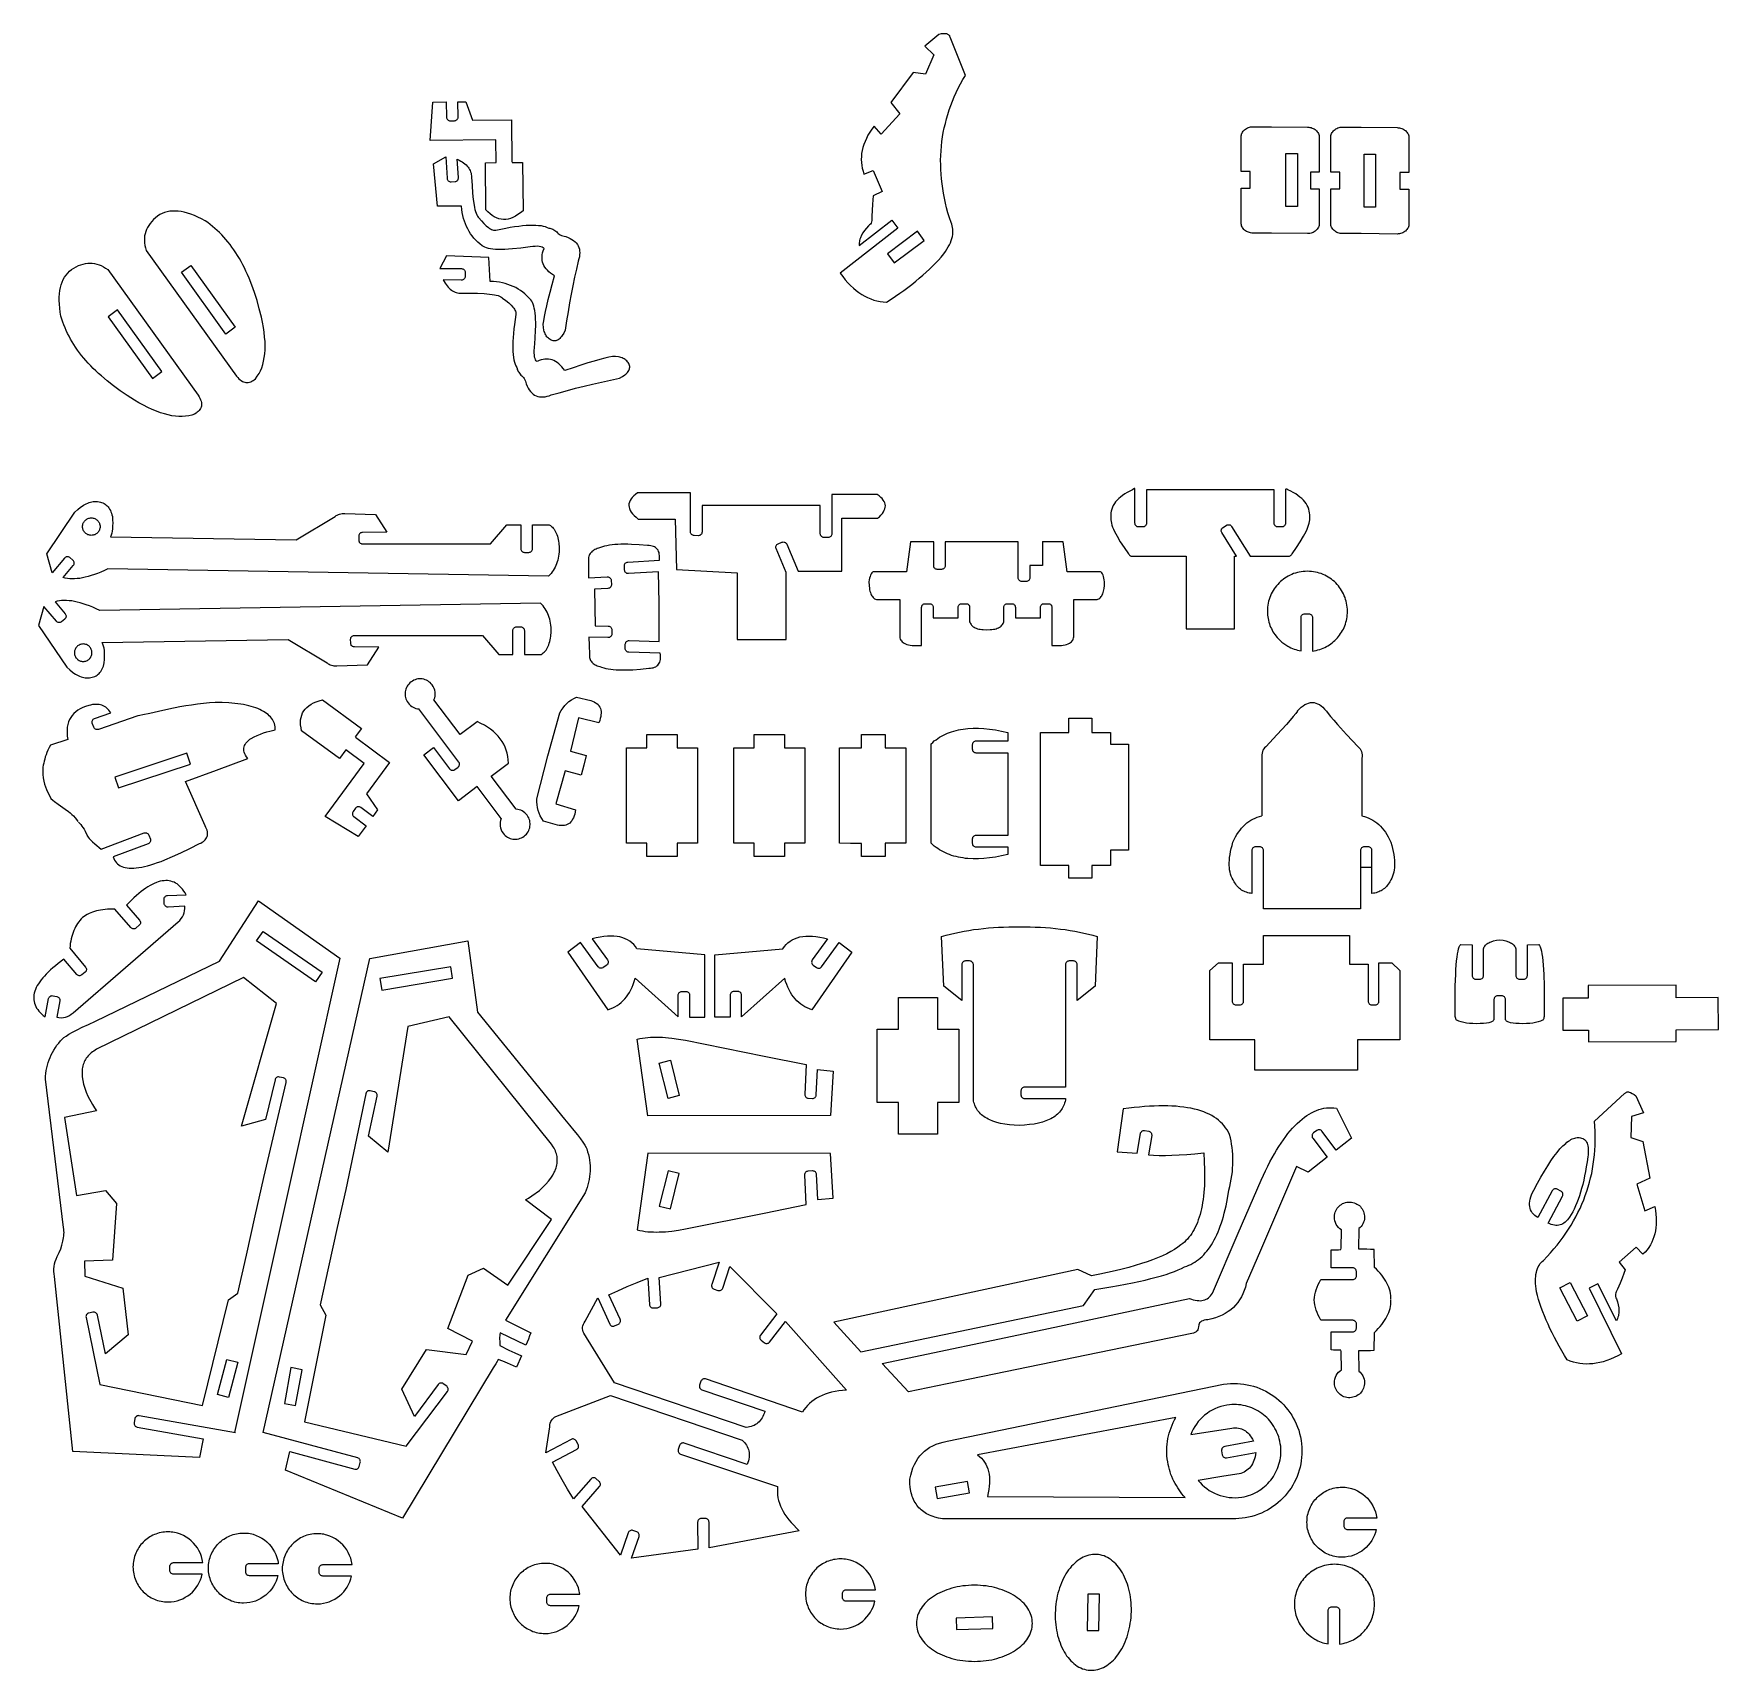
# Model space of a CAD drawing. Extents: x 0.1 to 16.9, y 0.1 to 16.5.
import ezdxf

# ---------------------------------------------------------------- set-up
doc = ezdxf.new("R2010")
doc.units = 0
doc.layers.add('Harley 1', color=1, linetype='CONTINUOUS')

msp = doc.modelspace()

# ---------------------------------------------------------------- linework, layer by layer
at = {"layer": 'Harley 1'}
for points in [[(8.296, 14.363), (8.625, 14.616), (8.685, 14.538), (8.108, 14.088), (8.133, 14.054), (8.159, 14.022), (8.185, 13.992), (8.212, 13.965), (8.239, 13.939), (8.267, 13.916), (8.295, 13.894), (8.323, 13.875), (8.353, 13.858), (8.382, 13.843), (8.413, 13.83), (8.443, 13.819), (8.474, 13.811), (8.506, 13.805), (8.538, 13.8), (8.571, 13.798), (8.616, 13.827), (8.66, 13.857), (8.703, 13.887), (8.745, 13.916), (8.785, 13.946), (8.824, 13.976), (8.862, 14.006), (8.898, 14.036), (8.933, 14.066), (8.967, 14.096), (9, 14.126), (9.031, 14.157), (9.061, 14.187), (9.09, 14.218), (9.117, 14.248), (9.143, 14.279), (9.159, 14.303), (9.174, 14.326), (9.186, 14.349), (9.198, 14.371), (9.208, 14.392), (9.216, 14.413), (9.223, 14.434), (9.228, 14.454), (9.232, 14.473), (9.234, 14.492), (9.234, 14.51), (9.233, 14.527), (9.231, 14.544), (9.227, 14.561), (9.222, 14.576), (9.215, 14.592), (9.199, 14.641), (9.184, 14.69), (9.171, 14.739), (9.159, 14.788), (9.149, 14.837), (9.14, 14.885), (9.132, 14.933), (9.125, 14.981), (9.12, 15.029), (9.116, 15.076), (9.113, 15.123), (9.112, 15.17), (9.111, 15.217), (9.113, 15.264), (9.115, 15.31), (9.119, 15.356), (9.124, 15.402), (9.13, 15.448), (9.138, 15.493), (9.147, 15.538), (9.158, 15.583), (9.169, 15.628), (9.182, 15.672), (9.196, 15.717), (9.212, 15.761), (9.229, 15.805), (9.247, 15.848), (9.267, 15.892), (9.287, 15.935), (9.309, 15.978), (9.333, 16.021), (9.358, 16.063), (9.206, 16.444), (9.204, 16.45), (9.202, 16.456), (9.198, 16.461), (9.194, 16.465), (9.19, 16.469), (9.184, 16.472), (9.178, 16.475), (9.172, 16.477), (9.156, 16.479), (9.138, 16.479), (9.117, 16.476), (9.093, 16.471), (8.953, 16.354), (9.044, 16.268), (8.96, 16.074), (8.835, 16.091), (8.615, 15.791), (8.703, 15.68), (8.516, 15.476), (8.446, 15.557), (8.423, 15.526), (8.403, 15.495), (8.385, 15.464), (8.37, 15.433), (8.356, 15.403), (8.344, 15.372), (8.335, 15.342), (8.328, 15.312), (8.322, 15.282), (8.319, 15.252), (8.318, 15.223), (8.32, 15.193), (8.323, 15.164), (8.328, 15.135), (8.336, 15.106), (8.345, 15.077), (8.438, 15.113), (8.527, 14.904), (8.438, 14.859), (8.433, 14.821), (8.43, 14.774), (8.426, 14.718), (8.424, 14.653), (8.425, 14.638), (8.425, 14.624), (8.424, 14.612), (8.42, 14.599), (8.416, 14.588), (8.409, 14.578), (8.401, 14.569), (8.392, 14.561), (8.369, 14.538), (8.35, 14.514), (8.333, 14.49), (8.32, 14.466), (8.309, 14.441), (8.305, 14.428), (8.302, 14.415), (8.299, 14.403), (8.297, 14.39), (8.296, 14.377), (8.296, 14.363)], [(12.894, 14.586), (12.894, 14.575), (12.892, 14.565), (12.889, 14.555), (12.885, 14.546), (12.88, 14.537), (12.874, 14.528), (12.867, 14.52), (12.86, 14.513), (12.851, 14.506), (12.842, 14.5), (12.833, 14.495), (12.822, 14.491), (12.812, 14.487), (12.8, 14.485), (12.789, 14.483), (12.777, 14.483), (12.416, 14.487), (12.231, 14.487), (12.219, 14.488), (12.207, 14.49), (12.196, 14.492), (12.185, 14.496), (12.175, 14.5), (12.165, 14.505), (12.156, 14.511), (12.148, 14.518), (12.14, 14.525), (12.133, 14.533), (12.127, 14.542), (12.122, 14.551), (12.118, 14.56), (12.116, 14.57), (12.114, 14.58), (12.113, 14.591), (12.113, 14.936), (12.203, 14.936), (12.203, 15.102), (12.113, 15.102), (12.113, 15.447), (12.114, 15.458), (12.116, 15.468), (12.118, 15.478), (12.122, 15.487), (12.127, 15.496), (12.133, 15.505), (12.14, 15.513), (12.148, 15.52), (12.156, 15.527), (12.165, 15.533), (12.175, 15.538), (12.185, 15.542), (12.196, 15.546), (12.207, 15.548), (12.219, 15.55), (12.231, 15.55), (12.416, 15.55), (12.777, 15.546), (12.789, 15.545), (12.8, 15.543), (12.812, 15.541), (12.822, 15.537), (12.833, 15.533), (12.842, 15.528), (12.851, 15.522), (12.86, 15.515), (12.867, 15.508), (12.874, 15.5), (12.88, 15.491), (12.885, 15.483), (12.889, 15.473), (12.892, 15.463), (12.894, 15.453), (12.894, 15.443), (12.894, 15.097), (12.805, 15.097), (12.805, 14.931), (12.894, 14.931), (12.894, 14.586)], [(13.008, 15.443), (13.008, 15.453), (13.01, 15.463), (13.013, 15.473), (13.017, 15.483), (13.022, 15.492), (13.028, 15.5), (13.035, 15.508), (13.042, 15.515), (13.051, 15.522), (13.06, 15.528), (13.07, 15.533), (13.08, 15.538), (13.091, 15.541), (13.102, 15.544), (13.114, 15.545), (13.125, 15.546), (13.311, 15.546), (13.671, 15.541), (13.683, 15.54), (13.695, 15.539), (13.706, 15.536), (13.717, 15.533), (13.727, 15.528), (13.737, 15.523), (13.746, 15.517), (13.754, 15.511), (13.762, 15.503), (13.769, 15.495), (13.775, 15.487), (13.78, 15.478), (13.784, 15.468), (13.787, 15.459), (13.788, 15.448), (13.789, 15.438), (13.789, 15.093), (13.699, 15.093), (13.699, 14.927), (13.789, 14.927), (13.789, 14.581), (13.788, 14.571), (13.787, 14.561), (13.784, 14.551), (13.78, 14.541), (13.775, 14.532), (13.769, 14.524), (13.762, 14.516), (13.754, 14.508), (13.746, 14.502), (13.737, 14.496), (13.727, 14.49), (13.717, 14.486), (13.706, 14.483), (13.695, 14.48), (13.683, 14.479), (13.671, 14.478), (13.311, 14.483), (13.125, 14.483), (13.114, 14.483), (13.102, 14.485), (13.091, 14.487), (13.08, 14.491), (13.07, 14.495), (13.06, 14.501), (13.051, 14.506), (13.042, 14.513), (13.035, 14.52), (13.028, 14.528), (13.022, 14.537), (13.017, 14.546), (13.013, 14.555), (13.01, 14.565), (13.008, 14.575), (13.008, 14.586), (13.008, 14.931), (13.098, 14.931), (13.098, 15.097), (13.008, 15.097), (13.008, 15.443)], [(4.167, 15.25), (4.181, 15.035), (4.182, 15.027), (4.184, 15.021), (4.188, 15.015), (4.193, 15.01), (4.199, 15.005), (4.205, 15.002), (4.212, 15.001), (4.22, 15), (4.261, 15.003), (4.268, 15.004), (4.275, 15.007), (4.281, 15.011), (4.286, 15.016), (4.29, 15.021), (4.293, 15.028), (4.295, 15.035), (4.295, 15.042), (4.283, 15.225), (4.301, 15.216), (4.317, 15.207), (4.332, 15.198), (4.346, 15.188), (4.358, 15.178), (4.37, 15.168), (4.38, 15.157), (4.39, 15.146), (4.398, 15.135), (4.405, 15.124), (4.411, 15.112), (4.416, 15.099), (4.42, 15.087), (4.423, 15.074), (4.425, 15.06), (4.426, 15.047), (4.43, 14.963), (4.435, 14.888), (4.442, 14.823), (4.45, 14.768), (4.455, 14.744), (4.459, 14.722), (4.465, 14.702), (4.47, 14.685), (4.477, 14.67), (4.483, 14.658), (4.49, 14.648), (4.497, 14.641), (4.523, 14.609), (4.549, 14.582), (4.572, 14.56), (4.595, 14.542), (4.605, 14.535), (4.616, 14.529), (4.625, 14.525), (4.635, 14.521), (4.644, 14.518), (4.653, 14.517), (4.661, 14.517), (4.669, 14.518), (4.719, 14.528), (4.767, 14.538), (4.812, 14.546), (4.855, 14.553), (4.896, 14.558), (4.935, 14.563), (4.971, 14.566), (5.005, 14.567), (5.037, 14.568), (5.066, 14.567), (5.094, 14.565), (5.119, 14.562), (5.142, 14.558), (5.162, 14.552), (5.181, 14.545), (5.197, 14.537), (5.207, 14.536), (5.217, 14.533), (5.227, 14.53), (5.236, 14.526), (5.246, 14.521), (5.256, 14.515), (5.266, 14.508), (5.276, 14.5), (5.283, 14.491), (5.292, 14.483), (5.301, 14.476), (5.312, 14.47), (5.324, 14.465), (5.337, 14.46), (5.352, 14.456), (5.367, 14.453), (5.389, 14.445), (5.41, 14.435), (5.428, 14.425), (5.444, 14.414), (5.459, 14.402), (5.471, 14.389), (5.482, 14.375), (5.49, 14.361), (5.497, 14.345), (5.502, 14.328), (5.505, 14.311), (5.506, 14.292), (5.505, 14.273), (5.502, 14.252), (5.497, 14.231), (5.49, 14.209), (5.472, 14.128), (5.454, 14.046), (5.437, 13.962), (5.421, 13.877), (5.405, 13.79), (5.39, 13.701), (5.375, 13.611), (5.361, 13.52), (5.346, 13.49), (5.331, 13.465), (5.323, 13.454), (5.315, 13.444), (5.307, 13.436), (5.299, 13.429), (5.291, 13.423), (5.283, 13.418), (5.274, 13.415), (5.266, 13.412), (5.257, 13.411), (5.248, 13.411), (5.239, 13.413), (5.23, 13.415), (5.22, 13.42), (5.21, 13.425), (5.201, 13.431), (5.193, 13.438), (5.185, 13.445), (5.178, 13.453), (5.172, 13.462), (5.166, 13.472), (5.16, 13.483), (5.156, 13.494), (5.152, 13.506), (5.148, 13.519), (5.144, 13.546), (5.141, 13.577), (5.146, 13.612), (5.153, 13.655), (5.163, 13.705), (5.176, 13.762), (5.192, 13.826), (5.21, 13.897), (5.231, 13.976), (5.255, 14.061), (5.234, 14.074), (5.215, 14.088), (5.198, 14.102), (5.183, 14.117), (5.169, 14.132), (5.158, 14.147), (5.148, 14.164), (5.141, 14.18), (5.135, 14.198), (5.131, 14.215), (5.129, 14.234), (5.13, 14.252), (5.131, 14.272), (5.135, 14.292), (5.141, 14.312), (5.149, 14.333), (5.146, 14.337), (5.142, 14.341), (5.131, 14.347), (5.118, 14.351), (5.102, 14.354), (5.084, 14.356), (5.062, 14.355), (5.038, 14.353), (5.01, 14.35), (4.917, 14.337), (4.833, 14.329), (4.795, 14.326), (4.759, 14.325), (4.726, 14.324), (4.695, 14.324), (4.666, 14.325), (4.639, 14.327), (4.616, 14.331), (4.594, 14.335), (4.575, 14.34), (4.558, 14.346), (4.544, 14.353), (4.532, 14.361), (4.509, 14.379), (4.488, 14.397), (4.468, 14.417), (4.449, 14.437), (4.432, 14.459), (4.415, 14.481), (4.4, 14.504), (4.387, 14.529), (4.375, 14.554), (4.364, 14.58), (4.354, 14.607), (4.346, 14.635), (4.339, 14.664), (4.333, 14.694), (4.328, 14.724), (4.325, 14.756), (4.085, 14.756), (4.046, 15.178), (4.167, 15.25)], [(12.56, 15.281), (12.675, 15.281), (12.675, 14.752), (12.56, 14.752), (12.56, 15.281)], [(13.341, 15.276), (13.456, 15.276), (13.456, 14.747), (13.341, 14.747), (13.341, 15.276)], [(2.078, 13.059), (2.09, 13.046), (2.101, 13.034), (2.113, 13.023), (2.125, 13.015), (2.136, 13.007), (2.148, 13.002), (2.16, 12.998), (2.171, 12.996), (2.183, 12.995), (2.195, 12.996), (2.207, 12.998), (2.219, 13.002), (2.231, 13.008), (2.243, 13.015), (2.255, 13.024), (2.267, 13.034), (2.285, 13.059), (2.302, 13.085), (2.316, 13.113), (2.329, 13.143), (2.339, 13.175), (2.348, 13.209), (2.355, 13.244), (2.359, 13.282), (2.362, 13.321), (2.363, 13.362), (2.362, 13.405), (2.358, 13.45), (2.353, 13.497), (2.346, 13.546), (2.337, 13.597), (2.326, 13.649), (2.305, 13.733), (2.282, 13.815), (2.258, 13.893), (2.231, 13.967), (2.203, 14.039), (2.188, 14.073), (2.172, 14.107), (2.157, 14.14), (2.14, 14.172), (2.123, 14.203), (2.106, 14.233), (2.088, 14.263), (2.07, 14.292), (2.051, 14.32), (2.032, 14.347), (2.013, 14.373), (1.992, 14.399), (1.972, 14.424), (1.951, 14.448), (1.929, 14.471), (1.907, 14.493), (1.885, 14.515), (1.862, 14.535), (1.838, 14.555), (1.814, 14.574), (1.79, 14.592), (1.765, 14.61), (1.728, 14.63), (1.691, 14.648), (1.656, 14.663), (1.622, 14.676), (1.589, 14.687), (1.556, 14.696), (1.525, 14.702), (1.495, 14.706), (1.465, 14.708), (1.437, 14.708), (1.41, 14.705), (1.384, 14.7), (1.358, 14.693), (1.334, 14.684), (1.311, 14.672), (1.289, 14.658), (1.267, 14.641), (1.247, 14.622), (1.23, 14.604), (1.214, 14.585), (1.2, 14.565), (1.188, 14.545), (1.178, 14.524), (1.17, 14.503), (1.164, 14.481), (1.159, 14.459), (1.157, 14.436), (1.157, 14.413), (1.158, 14.389), (1.162, 14.365), (1.167, 14.34), (1.174, 14.315), (2.078, 13.059)], [(8.579, 14.282), (8.648, 14.19), (8.948, 14.415), (8.879, 14.507), (8.579, 14.282)], [(1.695, 12.868), (1.704, 12.853), (1.712, 12.838), (1.718, 12.823), (1.723, 12.81), (1.726, 12.796), (1.727, 12.783), (1.727, 12.771), (1.726, 12.759), (1.723, 12.748), (1.718, 12.737), (1.712, 12.726), (1.705, 12.716), (1.695, 12.707), (1.685, 12.698), (1.673, 12.689), (1.659, 12.681), (1.63, 12.671), (1.6, 12.664), (1.568, 12.659), (1.536, 12.657), (1.502, 12.657), (1.468, 12.659), (1.432, 12.664), (1.395, 12.672), (1.357, 12.682), (1.317, 12.694), (1.277, 12.709), (1.235, 12.726), (1.192, 12.746), (1.148, 12.768), (1.103, 12.793), (1.057, 12.82), (0.984, 12.867), (0.914, 12.914), (0.848, 12.962), (0.786, 13.011), (0.727, 13.061), (0.699, 13.086), (0.672, 13.111), (0.646, 13.137), (0.621, 13.162), (0.596, 13.188), (0.573, 13.214), (0.551, 13.24), (0.529, 13.267), (0.508, 13.293), (0.489, 13.32), (0.47, 13.347), (0.452, 13.375), (0.435, 13.402), (0.419, 13.43), (0.404, 13.457), (0.39, 13.485), (0.377, 13.514), (0.364, 13.542), (0.353, 13.57), (0.342, 13.599), (0.333, 13.628), (0.324, 13.657), (0.317, 13.699), (0.312, 13.739), (0.308, 13.777), (0.307, 13.814), (0.307, 13.849), (0.309, 13.882), (0.313, 13.914), (0.319, 13.944), (0.326, 13.972), (0.335, 13.999), (0.347, 14.024), (0.359, 14.048), (0.374, 14.069), (0.391, 14.089), (0.409, 14.108), (0.43, 14.124), (0.453, 14.139), (0.477, 14.152), (0.5, 14.163), (0.523, 14.172), (0.547, 14.179), (0.569, 14.184), (0.592, 14.187), (0.615, 14.188), (0.637, 14.187), (0.66, 14.183), (0.682, 14.178), (0.704, 14.172), (0.726, 14.163), (0.748, 14.152), (0.77, 14.139), (0.791, 14.124), (1.695, 12.868)], [(1.527, 14.096), (1.62, 14.163), (2.063, 13.547), (1.97, 13.48), (1.527, 14.096)], [(4.14, 14.02), (4.15, 14.003), (4.16, 13.988), (4.17, 13.973), (4.18, 13.96), (4.191, 13.948), (4.202, 13.937), (4.213, 13.927), (4.225, 13.918), (4.236, 13.911), (4.248, 13.904), (4.261, 13.899), (4.273, 13.894), (4.286, 13.891), (4.299, 13.889), (4.312, 13.888), (4.326, 13.888), (4.41, 13.888), (4.485, 13.887), (4.55, 13.884), (4.606, 13.879), (4.63, 13.876), (4.653, 13.872), (4.672, 13.868), (4.69, 13.863), (4.705, 13.858), (4.717, 13.852), (4.728, 13.846), (4.736, 13.839), (4.768, 13.814), (4.797, 13.791), (4.82, 13.768), (4.839, 13.747), (4.847, 13.737), (4.853, 13.727), (4.859, 13.717), (4.863, 13.708), (4.866, 13.699), (4.868, 13.69), (4.868, 13.682), (4.868, 13.674), (4.86, 13.624), (4.853, 13.576), (4.848, 13.53), (4.843, 13.486), (4.84, 13.445), (4.838, 13.406), (4.837, 13.37), (4.837, 13.336), (4.838, 13.304), (4.84, 13.275), (4.844, 13.247), (4.848, 13.223), (4.854, 13.2), (4.861, 13.18), (4.869, 13.162), (4.878, 13.146), (4.88, 13.136), (4.882, 13.127), (4.886, 13.117), (4.891, 13.107), (4.897, 13.098), (4.903, 13.088), (4.911, 13.079), (4.919, 13.069), (4.928, 13.062), (4.937, 13.054), (4.944, 13.045), (4.951, 13.035), (4.957, 13.023), (4.963, 13.01), (4.967, 12.996), (4.971, 12.981), (4.981, 12.959), (4.991, 12.939), (5.002, 12.921), (5.014, 12.906), (5.027, 12.892), (5.04, 12.88), (5.055, 12.87), (5.07, 12.863), (5.086, 12.857), (5.103, 12.853), (5.121, 12.851), (5.139, 12.851), (5.159, 12.853), (5.179, 12.858), (5.2, 12.864), (5.222, 12.872), (5.301, 12.894), (5.382, 12.917), (5.465, 12.938), (5.549, 12.959), (5.635, 12.98), (5.723, 13), (5.812, 13.019), (5.903, 13.038), (5.932, 13.055), (5.956, 13.071), (5.966, 13.08), (5.975, 13.088), (5.983, 13.097), (5.99, 13.105), (5.995, 13.114), (6, 13.122), (6.003, 13.131), (6.004, 13.14), (6.005, 13.148), (6.005, 13.157), (6.003, 13.166), (6, 13.175), (5.995, 13.185), (5.989, 13.194), (5.982, 13.203), (5.975, 13.211), (5.967, 13.218), (5.959, 13.225), (5.949, 13.231), (5.939, 13.236), (5.929, 13.241), (5.917, 13.245), (5.905, 13.248), (5.892, 13.251), (5.864, 13.254), (5.833, 13.255), (5.798, 13.248), (5.756, 13.239), (5.707, 13.226), (5.651, 13.21), (5.588, 13.191), (5.517, 13.168), (5.44, 13.143), (5.356, 13.114), (5.342, 13.134), (5.327, 13.153), (5.312, 13.169), (5.297, 13.183), (5.281, 13.196), (5.265, 13.206), (5.248, 13.215), (5.231, 13.222), (5.213, 13.226), (5.195, 13.229), (5.177, 13.23), (5.158, 13.229), (5.139, 13.226), (5.119, 13.221), (5.099, 13.214), (5.079, 13.205), (5.075, 13.208), (5.071, 13.212), (5.064, 13.222), (5.059, 13.235), (5.055, 13.25), (5.053, 13.269), (5.052, 13.291), (5.052, 13.315), (5.055, 13.343), (5.062, 13.436), (5.065, 13.521), (5.066, 13.559), (5.066, 13.595), (5.065, 13.628), (5.063, 13.659), (5.06, 13.688), (5.056, 13.714), (5.052, 13.738), (5.046, 13.759), (5.04, 13.778), (5.033, 13.794), (5.026, 13.808), (5.017, 13.82), (4.998, 13.841), (4.978, 13.862), (4.957, 13.881), (4.936, 13.898), (4.914, 13.915), (4.89, 13.929), (4.866, 13.943), (4.841, 13.955), (4.815, 13.966), (4.789, 13.976), (4.761, 13.984), (4.733, 13.991), (4.704, 13.996), (4.673, 14), (4.643, 14.003), (4.611, 14.004), (4.597, 14.245), (4.174, 14.26), (4.109, 14.135), (4.325, 14.133), (4.332, 14.132), (4.339, 14.13), (4.345, 14.127), (4.35, 14.122), (4.355, 14.117), (4.358, 14.11), (4.36, 14.103), (4.361, 14.096), (4.361, 14.055), (4.36, 14.047), (4.357, 14.04), (4.354, 14.034), (4.349, 14.029), (4.344, 14.024), (4.338, 14.021), (4.331, 14.019), (4.323, 14.018), (4.14, 14.02)], [(0.887, 13.72), (0.794, 13.652), (1.237, 13.037), (1.33, 13.104), (0.887, 13.72)], [(0.235, 11.095), (0.181, 11.286), (0.463, 11.702), (0.491, 11.729), (0.52, 11.751), (0.534, 11.761), (0.549, 11.77), (0.563, 11.778), (0.577, 11.785), (0.591, 11.791), (0.605, 11.796), (0.619, 11.801), (0.633, 11.804), (0.647, 11.806), (0.661, 11.808), (0.675, 11.808), (0.689, 11.807), (0.704, 11.805), (0.717, 11.802), (0.73, 11.798), (0.743, 11.793), (0.754, 11.787), (0.765, 11.78), (0.776, 11.772), (0.785, 11.763), (0.794, 11.753), (0.802, 11.743), (0.81, 11.731), (0.817, 11.718), (0.823, 11.705), (0.828, 11.69), (0.833, 11.675), (0.837, 11.658), (0.839, 11.624), (0.841, 11.592), (0.84, 11.563), (0.839, 11.536), (0.835, 11.512), (0.831, 11.491), (0.824, 11.472), (0.817, 11.455), (2.674, 11.424), (3.063, 11.658), (3.073, 11.666), (3.083, 11.672), (3.095, 11.678), (3.107, 11.682), (3.119, 11.685), (3.132, 11.687), (3.146, 11.688), (3.16, 11.688), (3.466, 11.678), (3.578, 11.5), (3.336, 11.499), (3.328, 11.498), (3.321, 11.496), (3.315, 11.493), (3.309, 11.488), (3.305, 11.483), (3.302, 11.477), (3.299, 11.47), (3.299, 11.462), (3.298, 11.421), (3.299, 11.413), (3.301, 11.407), (3.304, 11.4), (3.309, 11.395), (3.314, 11.39), (3.321, 11.387), (3.327, 11.385), (3.335, 11.384), (4.616, 11.384), (4.778, 11.575), (4.918, 11.575), (4.918, 11.336), (4.919, 11.328), (4.921, 11.321), (4.925, 11.315), (4.929, 11.31), (4.935, 11.305), (4.941, 11.302), (4.948, 11.3), (4.955, 11.299), (4.997, 11.299), (5.004, 11.3), (5.011, 11.302), (5.017, 11.305), (5.023, 11.31), (5.027, 11.315), (5.031, 11.321), (5.033, 11.328), (5.033, 11.336), (5.033, 11.573), (5.202, 11.573), (5.213, 11.567), (5.223, 11.559), (5.233, 11.55), (5.242, 11.541), (5.25, 11.53), (5.258, 11.518), (5.265, 11.506), (5.272, 11.492), (5.278, 11.478), (5.283, 11.462), (5.288, 11.446), (5.292, 11.428), (5.295, 11.41), (5.298, 11.39), (5.301, 11.349), (5.301, 11.326), (5.3, 11.305), (5.298, 11.283), (5.295, 11.263), (5.292, 11.243), (5.287, 11.223), (5.282, 11.205), (5.275, 11.186), (5.268, 11.169), (5.26, 11.152), (5.251, 11.135), (5.242, 11.119), (5.231, 11.104), (5.22, 11.089), (5.207, 11.075), (5.194, 11.061), (0.792, 11.135), (0.757, 11.118), (0.723, 11.103), (0.69, 11.09), (0.658, 11.078), (0.627, 11.067), (0.597, 11.058), (0.567, 11.051), (0.539, 11.045), (0.512, 11.04), (0.485, 11.037), (0.46, 11.035), (0.435, 11.035), (0.411, 11.036), (0.389, 11.039), (0.367, 11.043), (0.346, 11.048), (0.447, 11.168), (0.451, 11.174), (0.454, 11.181), (0.456, 11.188), (0.456, 11.195), (0.454, 11.202), (0.452, 11.209), (0.448, 11.215), (0.443, 11.22), (0.411, 11.247), (0.405, 11.251), (0.398, 11.254), (0.391, 11.255), (0.384, 11.255), (0.377, 11.254), (0.371, 11.251), (0.364, 11.247), (0.359, 11.242), (0.235, 11.095)], [(6.09, 11.632), (6.458, 11.632), (6.473, 11.128), (7.077, 11.094), (7.077, 10.431), (7.567, 10.431), (7.567, 11.1), (7.467, 11.337), (7.465, 11.344), (7.465, 11.351), (7.465, 11.358), (7.467, 11.365), (7.47, 11.371), (7.475, 11.377), (7.48, 11.381), (7.487, 11.385), (7.525, 11.401), (7.532, 11.403), (7.539, 11.404), (7.547, 11.403), (7.553, 11.401), (7.56, 11.398), (7.565, 11.393), (7.57, 11.388), (7.573, 11.381), (7.687, 11.113), (8.124, 11.113), (8.124, 11.64), (8.481, 11.64), (8.5, 11.656), (8.515, 11.672), (8.529, 11.688), (8.54, 11.704), (8.548, 11.72), (8.554, 11.735), (8.558, 11.75), (8.559, 11.765), (8.557, 11.78), (8.553, 11.794), (8.547, 11.808), (8.538, 11.822), (8.527, 11.836), (8.513, 11.849), (8.496, 11.863), (8.478, 11.876), (8.024, 11.876), (8.024, 11.485), (8.024, 11.478), (8.022, 11.471), (8.018, 11.465), (8.014, 11.459), (8.008, 11.455), (8.002, 11.451), (7.995, 11.449), (7.988, 11.448), (7.946, 11.448), (7.939, 11.449), (7.932, 11.451), (7.926, 11.454), (7.92, 11.459), (7.916, 11.464), (7.912, 11.47), (7.91, 11.477), (7.909, 11.484), (7.909, 11.769), (7.319, 11.768), (6.728, 11.767), (6.728, 11.503), (6.727, 11.496), (6.725, 11.489), (6.721, 11.482), (6.717, 11.477), (6.711, 11.473), (6.705, 11.469), (6.698, 11.467), (6.691, 11.466), (6.649, 11.467), (6.642, 11.467), (6.635, 11.47), (6.629, 11.473), (6.623, 11.478), (6.619, 11.483), (6.616, 11.489), (6.614, 11.496), (6.613, 11.504), (6.613, 11.894), (6.082, 11.894), (6.062, 11.879), (6.045, 11.864), (6.03, 11.848), (6.018, 11.833), (6.009, 11.817), (6.002, 11.801), (5.998, 11.785), (5.998, 11.769), (5.999, 11.752), (6.004, 11.736), (6.011, 11.719), (6.021, 11.702), (6.034, 11.685), (6.05, 11.667), (6.068, 11.65), (6.09, 11.632)], [(0.627, 11.644), (0.636, 11.644), (0.644, 11.642), (0.653, 11.64), (0.661, 11.637), (0.668, 11.634), (0.676, 11.629), (0.682, 11.624), (0.689, 11.619), (0.694, 11.612), (0.699, 11.606), (0.704, 11.598), (0.707, 11.591), (0.71, 11.583), (0.712, 11.574), (0.714, 11.566), (0.714, 11.557), (0.714, 11.548), (0.712, 11.539), (0.71, 11.531), (0.707, 11.523), (0.704, 11.515), (0.699, 11.508), (0.694, 11.501), (0.689, 11.495), (0.682, 11.489), (0.676, 11.484), (0.668, 11.48), (0.661, 11.476), (0.653, 11.473), (0.644, 11.471), (0.636, 11.47), (0.627, 11.469), (0.618, 11.47), (0.609, 11.471), (0.601, 11.473), (0.593, 11.476), (0.585, 11.48), (0.578, 11.484), (0.571, 11.489), (0.565, 11.495), (0.559, 11.501), (0.554, 11.508), (0.55, 11.515), (0.546, 11.523), (0.543, 11.531), (0.541, 11.539), (0.54, 11.548), (0.539, 11.557), (0.54, 11.566), (0.541, 11.574), (0.543, 11.583), (0.546, 11.591), (0.55, 11.598), (0.554, 11.606), (0.559, 11.612), (0.565, 11.619), (0.571, 11.624), (0.578, 11.629), (0.585, 11.634), (0.593, 11.637), (0.601, 11.64), (0.609, 11.642), (0.618, 11.644), (0.627, 11.644)], [(5.597, 10.454), (5.6, 10.369), (5.602, 10.283), (5.602, 10.271), (5.603, 10.26), (5.605, 10.249), (5.608, 10.239), (5.611, 10.229), (5.615, 10.22), (5.621, 10.212), (5.627, 10.204), (5.634, 10.197), (5.641, 10.19), (5.65, 10.183), (5.659, 10.178), (5.67, 10.173), (5.681, 10.168), (5.693, 10.164), (5.706, 10.16), (5.724, 10.153), (5.745, 10.147), (5.766, 10.141), (5.79, 10.136), (5.815, 10.132), (5.841, 10.129), (5.869, 10.127), (5.899, 10.126), (5.931, 10.125), (5.964, 10.125), (5.998, 10.126), (6.035, 10.128), (6.112, 10.134), (6.196, 10.143), (6.212, 10.144), (6.227, 10.145), (6.241, 10.148), (6.254, 10.153), (6.266, 10.158), (6.276, 10.165), (6.285, 10.173), (6.293, 10.182), (6.299, 10.192), (6.305, 10.203), (6.309, 10.216), (6.312, 10.229), (6.313, 10.244), (6.314, 10.259), (6.313, 10.276), (6.311, 10.293), (5.996, 10.303), (5.988, 10.304), (5.981, 10.307), (5.975, 10.31), (5.97, 10.315), (5.966, 10.321), (5.962, 10.327), (5.961, 10.334), (5.96, 10.341), (5.961, 10.383), (5.962, 10.39), (5.965, 10.397), (5.968, 10.403), (5.973, 10.408), (5.979, 10.413), (5.985, 10.416), (5.992, 10.418), (5.999, 10.418), (6.301, 10.408), (6.3, 10.793), (6.294, 11.104), (5.993, 11.088), (5.985, 11.089), (5.978, 11.09), (5.972, 11.093), (5.966, 11.098), (5.961, 11.103), (5.958, 11.109), (5.955, 11.116), (5.954, 11.123), (5.952, 11.164), (5.952, 11.172), (5.954, 11.179), (5.957, 11.185), (5.961, 11.191), (5.966, 11.196), (5.972, 11.199), (5.979, 11.202), (5.987, 11.203), (6.302, 11.22), (6.303, 11.237), (6.304, 11.254), (6.303, 11.269), (6.301, 11.283), (6.298, 11.297), (6.294, 11.309), (6.288, 11.32), (6.281, 11.33), (6.273, 11.339), (6.264, 11.347), (6.254, 11.354), (6.242, 11.359), (6.229, 11.363), (6.215, 11.366), (6.2, 11.367), (6.184, 11.367), (6.1, 11.375), (6.022, 11.379), (5.986, 11.38), (5.951, 11.381), (5.918, 11.38), (5.887, 11.379), (5.857, 11.377), (5.829, 11.374), (5.802, 11.37), (5.777, 11.366), (5.754, 11.361), (5.732, 11.355), (5.712, 11.348), (5.694, 11.34), (5.681, 11.337), (5.669, 11.332), (5.658, 11.327), (5.648, 11.322), (5.639, 11.316), (5.63, 11.31), (5.623, 11.303), (5.616, 11.295), (5.61, 11.287), (5.605, 11.278), (5.601, 11.269), (5.597, 11.26), (5.595, 11.249), (5.593, 11.239), (5.593, 11.227), (5.593, 11.216), (5.592, 11.13), (5.592, 11.044), (5.781, 11.054), (5.789, 11.054), (5.796, 11.052), (5.802, 11.049), (5.808, 11.045), (5.813, 11.04), (5.816, 11.034), (5.819, 11.027), (5.82, 11.02), (5.822, 10.978), (5.822, 10.971), (5.82, 10.964), (5.817, 10.957), (5.813, 10.952), (5.808, 10.947), (5.802, 10.943), (5.795, 10.941), (5.788, 10.94), (5.655, 10.933), (5.658, 10.75), (5.659, 10.567), (5.791, 10.563), (5.799, 10.562), (5.805, 10.559), (5.812, 10.556), (5.817, 10.551), (5.821, 10.546), (5.824, 10.539), (5.826, 10.532), (5.827, 10.525), (5.826, 10.483), (5.825, 10.476), (5.822, 10.469), (5.819, 10.463), (5.814, 10.458), (5.808, 10.454), (5.802, 10.45), (5.795, 10.448), (5.787, 10.448), (5.597, 10.454)], [(12.711, 10.316), (12.711, 10.65), (12.712, 10.657), (12.714, 10.664), (12.717, 10.67), (12.722, 10.676), (12.727, 10.68), (12.734, 10.683), (12.741, 10.686), (12.748, 10.686), (12.789, 10.686), (12.797, 10.686), (12.804, 10.683), (12.81, 10.68), (12.815, 10.676), (12.82, 10.67), (12.823, 10.664), (12.825, 10.657), (12.826, 10.65), (12.826, 10.314), (12.844, 10.317), (12.863, 10.321), (12.88, 10.325), (12.898, 10.33), (12.915, 10.336), (12.931, 10.343), (12.948, 10.35), (12.964, 10.358), (12.979, 10.367), (12.994, 10.376), (13.009, 10.386), (13.023, 10.397), (13.037, 10.408), (13.05, 10.42), (13.062, 10.433), (13.074, 10.446), (13.086, 10.459), (13.097, 10.473), (13.107, 10.488), (13.116, 10.503), (13.125, 10.518), (13.134, 10.534), (13.141, 10.55), (13.148, 10.567), (13.154, 10.584), (13.16, 10.601), (13.164, 10.619), (13.168, 10.636), (13.171, 10.655), (13.173, 10.673), (13.174, 10.692), (13.175, 10.711), (13.174, 10.732), (13.173, 10.752), (13.17, 10.772), (13.167, 10.792), (13.162, 10.811), (13.157, 10.83), (13.151, 10.848), (13.143, 10.867), (13.135, 10.884), (13.127, 10.902), (13.117, 10.918), (13.107, 10.935), (13.095, 10.95), (13.084, 10.965), (13.071, 10.98), (13.058, 10.994), (13.044, 11.007), (13.029, 11.02), (13.014, 11.031), (12.998, 11.043), (12.982, 11.053), (12.966, 11.063), (12.948, 11.072), (12.931, 11.08), (12.912, 11.087), (12.894, 11.093), (12.875, 11.098), (12.855, 11.103), (12.836, 11.106), (12.816, 11.109), (12.795, 11.11), (12.775, 11.111), (12.754, 11.11), (12.734, 11.109), (12.714, 11.106), (12.694, 11.103), (12.675, 11.098), (12.656, 11.093), (12.637, 11.087), (12.619, 11.08), (12.601, 11.072), (12.584, 11.063), (12.567, 11.053), (12.551, 11.043), (12.536, 11.031), (12.52, 11.02), (12.506, 11.007), (12.492, 10.994), (12.479, 10.98), (12.466, 10.965), (12.454, 10.95), (12.443, 10.935), (12.433, 10.918), (12.423, 10.902), (12.414, 10.884), (12.406, 10.867), (12.399, 10.848), (12.393, 10.83), (12.387, 10.811), (12.383, 10.792), (12.379, 10.772), (12.377, 10.752), (12.375, 10.732), (12.375, 10.711), (12.375, 10.692), (12.377, 10.674), (12.379, 10.656), (12.382, 10.638), (12.385, 10.621), (12.39, 10.604), (12.395, 10.587), (12.401, 10.57), (12.407, 10.554), (12.415, 10.538), (12.423, 10.522), (12.431, 10.507), (12.441, 10.492), (12.45, 10.478), (12.472, 10.451), (12.496, 10.426), (12.521, 10.402), (12.549, 10.382), (12.579, 10.363), (12.594, 10.355), (12.61, 10.347), (12.626, 10.34), (12.642, 10.334), (12.659, 10.328), (12.676, 10.323), (12.694, 10.319), (12.711, 10.316)], [(0.154, 10.759), (0.1, 10.568), (0.382, 10.152), (0.411, 10.125), (0.439, 10.103), (0.453, 10.093), (0.468, 10.084), (0.482, 10.076), (0.496, 10.069), (0.51, 10.063), (0.524, 10.058), (0.538, 10.053), (0.553, 10.05), (0.567, 10.048), (0.581, 10.047), (0.595, 10.046), (0.608, 10.047), (0.623, 10.049), (0.637, 10.052), (0.65, 10.056), (0.662, 10.061), (0.674, 10.067), (0.684, 10.074), (0.695, 10.082), (0.704, 10.091), (0.713, 10.101), (0.721, 10.111), (0.729, 10.123), (0.736, 10.136), (0.742, 10.149), (0.747, 10.164), (0.752, 10.18), (0.756, 10.196), (0.759, 10.23), (0.76, 10.262), (0.759, 10.291), (0.758, 10.318), (0.754, 10.342), (0.75, 10.363), (0.743, 10.382), (0.736, 10.399), (2.593, 10.43), (2.982, 10.196), (2.992, 10.188), (3.003, 10.182), (3.014, 10.176), (3.026, 10.172), (3.038, 10.169), (3.051, 10.167), (3.065, 10.166), (3.079, 10.166), (3.385, 10.176), (3.498, 10.354), (3.255, 10.355), (3.247, 10.356), (3.24, 10.358), (3.234, 10.361), (3.229, 10.366), (3.224, 10.371), (3.221, 10.377), (3.218, 10.384), (3.218, 10.392), (3.217, 10.433), (3.218, 10.441), (3.22, 10.448), (3.224, 10.454), (3.228, 10.459), (3.233, 10.464), (3.24, 10.467), (3.247, 10.469), (3.254, 10.47), (4.535, 10.47), (4.697, 10.279), (4.838, 10.279), (4.838, 10.518), (4.838, 10.526), (4.84, 10.533), (4.844, 10.539), (4.848, 10.544), (4.854, 10.549), (4.86, 10.552), (4.867, 10.555), (4.874, 10.555), (4.916, 10.555), (4.923, 10.555), (4.93, 10.552), (4.936, 10.549), (4.942, 10.544), (4.946, 10.539), (4.95, 10.533), (4.952, 10.526), (4.953, 10.518), (4.953, 10.281), (5.121, 10.281), (5.132, 10.287), (5.142, 10.295), (5.152, 10.304), (5.161, 10.313), (5.169, 10.324), (5.177, 10.336), (5.184, 10.348), (5.191, 10.362), (5.197, 10.376), (5.202, 10.392), (5.207, 10.408), (5.211, 10.426), (5.214, 10.444), (5.217, 10.464), (5.22, 10.506), (5.22, 10.528), (5.219, 10.549), (5.217, 10.571), (5.214, 10.591), (5.211, 10.611), (5.206, 10.631), (5.201, 10.649), (5.195, 10.668), (5.187, 10.685), (5.179, 10.702), (5.171, 10.719), (5.161, 10.735), (5.15, 10.75), (5.139, 10.765), (5.127, 10.779), (5.113, 10.793), (0.711, 10.719), (0.676, 10.736), (0.643, 10.751), (0.609, 10.764), (0.577, 10.776), (0.546, 10.787), (0.516, 10.796), (0.487, 10.803), (0.458, 10.809), (0.431, 10.814), (0.404, 10.817), (0.379, 10.819), (0.354, 10.819), (0.33, 10.818), (0.308, 10.815), (0.286, 10.811), (0.265, 10.806), (0.366, 10.686), (0.37, 10.68), (0.373, 10.673), (0.375, 10.666), (0.375, 10.659), (0.373, 10.652), (0.371, 10.645), (0.367, 10.639), (0.362, 10.634), (0.33, 10.607), (0.324, 10.603), (0.317, 10.6), (0.31, 10.599), (0.303, 10.599), (0.296, 10.6), (0.29, 10.603), (0.284, 10.607), (0.278, 10.612), (0.154, 10.759)], [(0.546, 10.21), (0.555, 10.21), (0.563, 10.212), (0.572, 10.214), (0.58, 10.217), (0.588, 10.22), (0.595, 10.225), (0.601, 10.23), (0.608, 10.235), (0.613, 10.242), (0.618, 10.248), (0.623, 10.256), (0.626, 10.263), (0.629, 10.271), (0.632, 10.28), (0.633, 10.288), (0.633, 10.297), (0.633, 10.306), (0.632, 10.315), (0.629, 10.323), (0.626, 10.331), (0.623, 10.339), (0.618, 10.346), (0.613, 10.353), (0.608, 10.359), (0.601, 10.365), (0.595, 10.37), (0.588, 10.374), (0.58, 10.378), (0.572, 10.381), (0.563, 10.383), (0.555, 10.384), (0.546, 10.385), (0.537, 10.384), (0.528, 10.383), (0.52, 10.381), (0.512, 10.378), (0.504, 10.374), (0.497, 10.37), (0.49, 10.365), (0.484, 10.359), (0.478, 10.353), (0.473, 10.346), (0.469, 10.339), (0.465, 10.331), (0.462, 10.323), (0.46, 10.315), (0.459, 10.306), (0.458, 10.297), (0.459, 10.288), (0.46, 10.28), (0.462, 10.271), (0.465, 10.263), (0.469, 10.256), (0.473, 10.248), (0.478, 10.242), (0.484, 10.235), (0.49, 10.23), (0.497, 10.225), (0.504, 10.22), (0.512, 10.217), (0.52, 10.214), (0.528, 10.212), (0.537, 10.21), (0.546, 10.21)], [(5.144, 8.617), (5.127, 8.643), (5.112, 8.669), (5.1, 8.695), (5.091, 8.723), (5.084, 8.751), (5.08, 8.779), (5.078, 8.808), (5.078, 8.838), (5.188, 9.269), (5.308, 9.696), (5.322, 9.722), (5.339, 9.747), (5.357, 9.769), (5.376, 9.79), (5.398, 9.809), (5.422, 9.826), (5.448, 9.841), (5.475, 9.855), (5.617, 9.82), (5.634, 9.814), (5.651, 9.807), (5.665, 9.798), (5.678, 9.789), (5.689, 9.779), (5.698, 9.767), (5.706, 9.755), (5.712, 9.741), (5.716, 9.727), (5.719, 9.711), (5.719, 9.695), (5.718, 9.677), (5.716, 9.659), (5.711, 9.639), (5.705, 9.619), (5.698, 9.597), (5.495, 9.646), (5.413, 9.313), (5.571, 9.271), (5.547, 9.173), (5.519, 9.075), (5.36, 9.118), (5.266, 8.788), (5.465, 8.729), (5.461, 8.707), (5.456, 8.686), (5.45, 8.667), (5.443, 8.649), (5.435, 8.634), (5.426, 8.62), (5.417, 8.608), (5.406, 8.597), (5.394, 8.588), (5.381, 8.582), (5.367, 8.576), (5.353, 8.573), (5.337, 8.571), (5.32, 8.571), (5.302, 8.573), (5.284, 8.577), (5.144, 8.617)], [(10.391, 8.174), (10.11, 8.174), (10.11, 9.5), (10.391, 9.5), (10.391, 9.644), (10.623, 9.644), (10.623, 9.5), (10.809, 9.5), (10.809, 9.383), (10.989, 9.383), (10.989, 8.325), (10.809, 8.325), (10.809, 8.174), (10.623, 8.174), (10.623, 8.045), (10.391, 8.045), (10.391, 8.174)], [(6.175, 8.395), (5.972, 8.395), (5.972, 9.349), (6.175, 9.349), (6.175, 9.481), (6.479, 9.481), (6.479, 9.349), (6.683, 9.349), (6.683, 8.395), (6.479, 8.395), (6.479, 8.264), (6.175, 8.264), (6.175, 8.395)], [(7.756, 8.395), (7.552, 8.395), (7.552, 8.264), (7.248, 8.264), (7.248, 8.395), (7.044, 8.395), (7.044, 9.349), (7.248, 9.349), (7.248, 9.481), (7.552, 9.481), (7.552, 9.349), (7.756, 9.349), (7.756, 8.395)], [(8.762, 8.395), (8.733, 8.395), (8.558, 8.395), (8.558, 8.264), (8.319, 8.264), (8.319, 8.393), (8.209, 8.394), (8.1, 8.395), (8.1, 9.349), (8.32, 9.349), (8.32, 9.481), (8.558, 9.481), (8.558, 9.349), (8.762, 9.349), (8.762, 8.395)], [(9.015, 8.395), (9.016, 8.891), (9.015, 9.388), (9.032, 9.402), (9.048, 9.416), (9.066, 9.429), (9.083, 9.442), (9.101, 9.453), (9.12, 9.464), (9.139, 9.475), (9.159, 9.484), (9.179, 9.493), (9.2, 9.501), (9.221, 9.509), (9.243, 9.515), (9.265, 9.521), (9.288, 9.527), (9.311, 9.531), (9.335, 9.535), (9.359, 9.538), (9.384, 9.541), (9.435, 9.543), (9.488, 9.543), (9.543, 9.54), (9.599, 9.535), (9.658, 9.526), (9.719, 9.515), (9.782, 9.5), (9.782, 9.414), (9.464, 9.414), (9.456, 9.414), (9.449, 9.412), (9.443, 9.408), (9.438, 9.404), (9.433, 9.398), (9.43, 9.392), (9.428, 9.385), (9.427, 9.378), (9.427, 9.336), (9.428, 9.329), (9.43, 9.322), (9.433, 9.316), (9.438, 9.31), (9.443, 9.306), (9.449, 9.302), (9.456, 9.3), (9.464, 9.299), (9.782, 9.299), (9.782, 8.891), (9.782, 8.473), (9.464, 8.473), (9.456, 8.473), (9.449, 8.47), (9.443, 8.467), (9.438, 8.463), (9.433, 8.457), (9.43, 8.451), (9.428, 8.444), (9.427, 8.437), (9.427, 8.395), (9.428, 8.388), (9.43, 8.381), (9.433, 8.374), (9.438, 8.369), (9.443, 8.365), (9.449, 8.361), (9.456, 8.359), (9.464, 8.358), (9.782, 8.358), (9.782, 8.282), (9.719, 8.268), (9.658, 8.257), (9.599, 8.248), (9.543, 8.242), (9.488, 8.239), (9.435, 8.239), (9.384, 8.242), (9.359, 8.244), (9.335, 8.248), (9.311, 8.251), (9.288, 8.256), (9.265, 8.261), (9.243, 8.267), (9.221, 8.274), (9.2, 8.282), (9.179, 8.29), (9.159, 8.299), (9.139, 8.308), (9.12, 8.318), (9.101, 8.329), (9.083, 8.341), (9.066, 8.354), (9.048, 8.367), (9.032, 8.38), (9.015, 8.395)], [(0.861, 9.056), (0.897, 8.947), (1.617, 9.185), (1.58, 9.294), (0.861, 9.056)], [(2.932, 7.107), (2.867, 7.012), (2.277, 7.42), (2.343, 7.515), (2.932, 7.107)], [(3.409, 7.244), (4.389, 7.419), (4.485, 6.708), (5.354, 5.638), (5.403, 5.58), (5.446, 5.528), (5.483, 5.483), (5.514, 5.443), (5.538, 5.409), (5.557, 5.38), (5.57, 5.358), (5.574, 5.349), (5.576, 5.342), (5.585, 5.314), (5.592, 5.286), (5.599, 5.258), (5.603, 5.231), (5.607, 5.203), (5.609, 5.175), (5.61, 5.148), (5.61, 5.12), (5.608, 5.093), (5.605, 5.066), (5.601, 5.038), (5.595, 5.011), (5.588, 4.984), (5.58, 4.957), (5.571, 4.93), (5.56, 4.903), (4.763, 3.633), (5.018, 3.506), (5.005, 3.476), (4.993, 3.444), (4.98, 3.412), (4.968, 3.382), (4.712, 3.507), (4.709, 3.492), (4.708, 3.477), (4.706, 3.462), (4.706, 3.448), (4.707, 3.416), (4.709, 3.38), (4.797, 3.334), (4.856, 3.306), (4.924, 3.275), (4.874, 3.164), (4.784, 3.203), (4.739, 3.222), (4.691, 3.241), (4.68, 3.219), (4.668, 3.198), (4.656, 3.177), (4.642, 3.157), (3.734, 1.654), (2.566, 2.135), (2.609, 2.32), (3.258, 2.146), (3.265, 2.145), (3.272, 2.145), (3.279, 2.146), (3.286, 2.149), (3.291, 2.153), (3.296, 2.159), (3.3, 2.165), (3.303, 2.172), (3.314, 2.212), (3.315, 2.219), (3.314, 2.226), (3.313, 2.233), (3.31, 2.24), (3.306, 2.245), (3.301, 2.25), (3.294, 2.254), (3.288, 2.257), (2.344, 2.51), (3.409, 7.244)], [(5.786, 6.733), (5.811, 6.741), (5.835, 6.75), (5.857, 6.762), (5.879, 6.774), (5.9, 6.788), (5.919, 6.804), (5.938, 6.821), (5.955, 6.84), (5.972, 6.86), (5.987, 6.882), (6.002, 6.906), (6.015, 6.931), (6.028, 6.957), (6.039, 6.985), (6.049, 7.015), (6.059, 7.046), (6.489, 6.663), (6.489, 6.877), (6.49, 6.884), (6.492, 6.891), (6.496, 6.897), (6.5, 6.903), (6.506, 6.907), (6.512, 6.911), (6.519, 6.913), (6.526, 6.914), (6.568, 6.914), (6.575, 6.913), (6.582, 6.911), (6.588, 6.907), (6.594, 6.903), (6.598, 6.897), (6.602, 6.891), (6.604, 6.884), (6.604, 6.877), (6.604, 6.659), (6.755, 6.659), (6.755, 7.282), (6.077, 7.341), (6.062, 7.363), (6.045, 7.383), (6.026, 7.401), (6.006, 7.417), (5.984, 7.431), (5.96, 7.442), (5.935, 7.452), (5.908, 7.459), (5.879, 7.464), (5.848, 7.467), (5.816, 7.468), (5.782, 7.467), (5.747, 7.464), (5.71, 7.458), (5.671, 7.451), (5.63, 7.441), (5.783, 7.23), (5.787, 7.223), (5.789, 7.216), (5.79, 7.209), (5.79, 7.202), (5.788, 7.195), (5.785, 7.189), (5.781, 7.183), (5.775, 7.178), (5.741, 7.154), (5.735, 7.15), (5.728, 7.148), (5.721, 7.147), (5.714, 7.147), (5.707, 7.149), (5.701, 7.152), (5.695, 7.157), (5.69, 7.162), (5.515, 7.404), (5.388, 7.308), (5.786, 6.733)], [(6.857, 7.282), (7.535, 7.341), (7.551, 7.363), (7.568, 7.383), (7.586, 7.401), (7.607, 7.417), (7.629, 7.431), (7.652, 7.442), (7.678, 7.452), (7.705, 7.459), (7.734, 7.464), (7.764, 7.467), (7.796, 7.468), (7.83, 7.467), (7.866, 7.464), (7.903, 7.458), (7.942, 7.451), (7.982, 7.441), (7.829, 7.23), (7.825, 7.223), (7.823, 7.216), (7.822, 7.209), (7.823, 7.202), (7.824, 7.195), (7.827, 7.189), (7.832, 7.183), (7.837, 7.178), (7.871, 7.154), (7.877, 7.15), (7.884, 7.148), (7.891, 7.147), (7.898, 7.147), (7.905, 7.149), (7.911, 7.152), (7.917, 7.157), (7.922, 7.162), (8.097, 7.404), (8.224, 7.308), (7.826, 6.733), (7.802, 6.741), (7.778, 6.75), (7.755, 6.762), (7.733, 6.774), (7.713, 6.788), (7.693, 6.804), (7.674, 6.821), (7.657, 6.84), (7.64, 6.86), (7.625, 6.882), (7.61, 6.906), (7.597, 6.931), (7.585, 6.957), (7.573, 6.985), (7.563, 7.015), (7.554, 7.046), (7.123, 6.663), (7.123, 6.877), (7.122, 6.884), (7.12, 6.891), (7.117, 6.897), (7.112, 6.903), (7.107, 6.907), (7.1, 6.911), (7.094, 6.913), (7.086, 6.914), (7.045, 6.914), (7.037, 6.913), (7.03, 6.911), (7.024, 6.907), (7.019, 6.903), (7.014, 6.897), (7.011, 6.891), (7.009, 6.884), (7.008, 6.877), (7.008, 6.659), (6.857, 6.659), (6.857, 7.282)], [(9.438, 5.836), (9.438, 6.712), (9.438, 7.183), (9.437, 7.19), (9.435, 7.197), (9.431, 7.203), (9.427, 7.209), (9.421, 7.213), (9.415, 7.217), (9.408, 7.219), (9.401, 7.22), (9.359, 7.22), (9.352, 7.219), (9.345, 7.217), (9.339, 7.213), (9.333, 7.209), (9.329, 7.203), (9.326, 7.197), (9.323, 7.19), (9.323, 7.183), (9.323, 6.823), (9.143, 6.967), (9.121, 7.465), (9.165, 7.477), (9.209, 7.488), (9.254, 7.498), (9.3, 7.508), (9.346, 7.517), (9.393, 7.525), (9.441, 7.532), (9.489, 7.538), (9.538, 7.544), (9.588, 7.549), (9.638, 7.553), (9.689, 7.556), (9.74, 7.558), (9.792, 7.56), (9.845, 7.561), (9.899, 7.56), (9.952, 7.561), (10.005, 7.56), (10.057, 7.558), (10.108, 7.556), (10.159, 7.553), (10.209, 7.549), (10.259, 7.544), (10.308, 7.538), (10.356, 7.532), (10.404, 7.525), (10.451, 7.517), (10.497, 7.508), (10.543, 7.498), (10.588, 7.488), (10.632, 7.477), (10.676, 7.465), (10.654, 6.967), (10.474, 6.823), (10.474, 7.183), (10.474, 7.19), (10.472, 7.197), (10.468, 7.203), (10.464, 7.209), (10.458, 7.213), (10.452, 7.217), (10.445, 7.219), (10.438, 7.22), (10.396, 7.22), (10.389, 7.219), (10.382, 7.217), (10.376, 7.213), (10.37, 7.209), (10.366, 7.203), (10.362, 7.197), (10.36, 7.19), (10.359, 7.183), (10.359, 6.712), (10.359, 5.96), (9.95, 5.96), (9.943, 5.959), (9.936, 5.957), (9.929, 5.953), (9.924, 5.949), (9.92, 5.943), (9.916, 5.937), (9.914, 5.93), (9.913, 5.923), (9.913, 5.881), (9.914, 5.874), (9.916, 5.867), (9.92, 5.861), (9.924, 5.855), (9.929, 5.851), (9.936, 5.848), (9.943, 5.845), (9.95, 5.845), (10.359, 5.845), (10.357, 5.829), (10.354, 5.815), (10.349, 5.8), (10.345, 5.786), (10.339, 5.773), (10.333, 5.76), (10.325, 5.747), (10.317, 5.735), (10.309, 5.723), (10.299, 5.711), (10.289, 5.7), (10.278, 5.69), (10.266, 5.68), (10.254, 5.67), (10.241, 5.661), (10.227, 5.652), (10.212, 5.644), (10.196, 5.636), (10.163, 5.622), (10.127, 5.61), (10.087, 5.6), (10.045, 5.591), (9.999, 5.585), (9.95, 5.58), (9.899, 5.578), (9.847, 5.58), (9.798, 5.584), (9.753, 5.59), (9.71, 5.598), (9.671, 5.608), (9.634, 5.619), (9.601, 5.633), (9.585, 5.64), (9.571, 5.648), (9.556, 5.656), (9.543, 5.665), (9.531, 5.674), (9.519, 5.684), (9.508, 5.694), (9.498, 5.705), (9.488, 5.716), (9.48, 5.727), (9.472, 5.739), (9.465, 5.752), (9.458, 5.764), (9.453, 5.778), (9.448, 5.792), (9.444, 5.806), (9.44, 5.821), (9.438, 5.836)], [(13.194, 7.473), (13.194, 7.187), (13.381, 7.187), (13.381, 6.818), (13.382, 6.811), (13.384, 6.804), (13.387, 6.798), (13.391, 6.792), (13.396, 6.788), (13.402, 6.784), (13.409, 6.782), (13.416, 6.782), (13.455, 6.782), (13.462, 6.782), (13.468, 6.784), (13.474, 6.788), (13.479, 6.792), (13.483, 6.798), (13.487, 6.804), (13.489, 6.811), (13.489, 6.818), (13.489, 7.2), (13.618, 7.202), (13.698, 7.124), (13.698, 6.431), (13.274, 6.431), (13.274, 6.129), (12.778, 6.129), (12.251, 6.129), (12.251, 6.431), (11.801, 6.431), (11.801, 7.124), (11.886, 7.202), (12.023, 7.2), (12.023, 6.818), (12.023, 6.811), (12.026, 6.804), (12.029, 6.798), (12.033, 6.792), (12.039, 6.788), (12.045, 6.784), (12.052, 6.782), (12.059, 6.782), (12.101, 6.782), (12.108, 6.782), (12.115, 6.784), (12.121, 6.788), (12.127, 6.792), (12.131, 6.798), (12.135, 6.804), (12.137, 6.811), (12.138, 6.818), (12.138, 7.187), (12.336, 7.187), (12.336, 7.473), (13.194, 7.473)], [(14.502, 6.594), (14.464, 6.593), (14.428, 6.594), (14.395, 6.596), (14.364, 6.599), (14.337, 6.604), (14.311, 6.611), (14.289, 6.619), (14.269, 6.628), (14.265, 6.629), (14.261, 6.633), (14.258, 6.638), (14.256, 6.645), (14.254, 6.655), (14.252, 6.666), (14.251, 6.693), (14.251, 6.841), (14.252, 6.971), (14.256, 7.084), (14.259, 7.134), (14.262, 7.179), (14.265, 7.22), (14.27, 7.257), (14.274, 7.289), (14.28, 7.317), (14.285, 7.34), (14.292, 7.359), (14.299, 7.374), (14.306, 7.384), (14.42, 7.381), (14.42, 7.074), (14.421, 7.067), (14.423, 7.06), (14.426, 7.054), (14.431, 7.048), (14.436, 7.044), (14.442, 7.04), (14.449, 7.038), (14.457, 7.037), (14.498, 7.037), (14.505, 7.038), (14.512, 7.04), (14.519, 7.044), (14.524, 7.048), (14.529, 7.054), (14.532, 7.06), (14.534, 7.067), (14.535, 7.074), (14.535, 7.342), (14.538, 7.351), (14.542, 7.36), (14.548, 7.368), (14.554, 7.376), (14.56, 7.383), (14.568, 7.39), (14.577, 7.396), (14.587, 7.402), (14.597, 7.407), (14.609, 7.412), (14.634, 7.421), (14.663, 7.427), (14.696, 7.432), (14.729, 7.427), (14.758, 7.421), (14.783, 7.412), (14.795, 7.407), (14.805, 7.402), (14.815, 7.396), (14.824, 7.39), (14.831, 7.383), (14.838, 7.376), (14.844, 7.368), (14.849, 7.36), (14.854, 7.351), (14.857, 7.342), (14.857, 7.074), (14.858, 7.067), (14.86, 7.06), (14.863, 7.054), (14.868, 7.048), (14.873, 7.044), (14.88, 7.04), (14.886, 7.038), (14.894, 7.037), (14.935, 7.037), (14.943, 7.038), (14.95, 7.04), (14.956, 7.044), (14.961, 7.048), (14.966, 7.054), (14.969, 7.06), (14.971, 7.067), (14.972, 7.074), (14.972, 7.381), (15.086, 7.384), (15.093, 7.374), (15.1, 7.359), (15.106, 7.34), (15.112, 7.317), (15.117, 7.289), (15.122, 7.257), (15.126, 7.22), (15.13, 7.179), (15.133, 7.134), (15.136, 7.084), (15.14, 6.971), (15.141, 6.841), (15.141, 6.693), (15.14, 6.666), (15.138, 6.655), (15.136, 6.645), (15.134, 6.638), (15.131, 6.633), (15.127, 6.629), (15.123, 6.628), (15.103, 6.619), (15.081, 6.611), (15.055, 6.604), (15.027, 6.599), (14.997, 6.596), (14.964, 6.594), (14.928, 6.593), (14.89, 6.594), (14.857, 6.595), (14.829, 6.598), (14.805, 6.602), (14.786, 6.608), (14.778, 6.611), (14.771, 6.615), (14.765, 6.619), (14.76, 6.623), (14.757, 6.628), (14.755, 6.633), (14.754, 6.638), (14.753, 6.644), (14.753, 6.835), (14.753, 6.842), (14.751, 6.849), (14.747, 6.855), (14.743, 6.861), (14.737, 6.865), (14.731, 6.869), (14.724, 6.871), (14.717, 6.872), (14.696, 6.872), (14.675, 6.872), (14.668, 6.871), (14.661, 6.869), (14.655, 6.865), (14.649, 6.861), (14.645, 6.855), (14.641, 6.849), (14.639, 6.842), (14.638, 6.835), (14.638, 6.644), (14.638, 6.638), (14.637, 6.633), (14.635, 6.628), (14.631, 6.623), (14.627, 6.619), (14.621, 6.615), (14.614, 6.611), (14.606, 6.608), (14.587, 6.602), (14.563, 6.598), (14.535, 6.595), (14.502, 6.594)], [(3.51, 7.043), (3.53, 6.929), (4.236, 7.049), (4.217, 7.162), (3.51, 7.043)], [(0.713, 2.99), (1.737, 2.78), (1.997, 3.836), (2.091, 3.902), (2.177, 4.283), (2.221, 4.479), (2.264, 4.675), (2.35, 5.056), (2.574, 6.007), (2.574, 6.014), (2.574, 6.021), (2.572, 6.028), (2.569, 6.034), (2.565, 6.04), (2.559, 6.045), (2.553, 6.048), (2.546, 6.051), (2.506, 6.06), (2.498, 6.061), (2.491, 6.061), (2.484, 6.059), (2.478, 6.056), (2.472, 6.051), (2.468, 6.046), (2.464, 6.04), (2.462, 6.033), (2.368, 5.635), (2.126, 5.571), (2.477, 6.794), (2.146, 7.054), (0.679, 6.337), (0.652, 6.32), (0.639, 6.311), (0.627, 6.302), (0.615, 6.292), (0.605, 6.282), (0.595, 6.271), (0.586, 6.26), (0.577, 6.249), (0.57, 6.237), (0.563, 6.224), (0.557, 6.212), (0.551, 6.199), (0.547, 6.185), (0.543, 6.171), (0.54, 6.157), (0.537, 6.142), (0.536, 6.126), (0.535, 6.111), (0.535, 6.095), (0.537, 6.061), (0.542, 6.026), (0.55, 5.989), (0.561, 5.95), (0.575, 5.91), (0.592, 5.868), (0.639, 5.787), (0.66, 5.752), (0.679, 5.722), (0.36, 5.655), (0.479, 4.876), (0.768, 4.928), (0.878, 4.799), (0.837, 4.231), (0.559, 4.221), (0.561, 4.072), (0.941, 3.951), (0.996, 3.486), (0.768, 3.295), (0.687, 3.684), (0.685, 3.691), (0.681, 3.697), (0.676, 3.703), (0.671, 3.707), (0.665, 3.71), (0.658, 3.712), (0.651, 3.713), (0.643, 3.712), (0.603, 3.704), (0.596, 3.702), (0.589, 3.698), (0.584, 3.693), (0.579, 3.688), (0.576, 3.682), (0.574, 3.675), (0.573, 3.668), (0.574, 3.66), (0.713, 2.99)], [(9.294, 5.806), (9.081, 5.806), (9.081, 5.491), (8.689, 5.491), (8.689, 5.806), (8.476, 5.806), (8.476, 6.539), (8.689, 6.539), (8.689, 6.854), (9.081, 6.854), (9.081, 6.539), (9.294, 6.539), (9.294, 5.806)], [(3.773, 2.373), (4.184, 2.921), (4.188, 2.928), (4.19, 2.934), (4.191, 2.941), (4.191, 2.949), (4.189, 2.955), (4.186, 2.962), (4.182, 2.968), (4.177, 2.973), (4.143, 2.998), (4.137, 3.002), (4.13, 3.004), (4.123, 3.005), (4.116, 3.005), (4.109, 3.003), (4.103, 3), (4.097, 2.996), (4.092, 2.99), (3.854, 2.672), (3.728, 2.942), (3.975, 3.34), (4.37, 3.288), (4.435, 3.423), (4.188, 3.549), (4.392, 4.082), (4.546, 4.151), (4.786, 3.982), (5.224, 4.637), (4.963, 4.833), (4.993, 4.852), (5.027, 4.874), (5.104, 4.928), (5.137, 4.959), (5.167, 4.989), (5.193, 5.02), (5.216, 5.05), (5.236, 5.08), (5.252, 5.109), (5.259, 5.124), (5.265, 5.138), (5.27, 5.153), (5.274, 5.167), (5.277, 5.182), (5.279, 5.196), (5.281, 5.21), (5.282, 5.224), (5.282, 5.239), (5.281, 5.253), (5.279, 5.267), (5.276, 5.281), (5.273, 5.294), (5.268, 5.308), (5.263, 5.322), (5.257, 5.336), (5.25, 5.349), (5.242, 5.363), (5.223, 5.39), (4.2, 6.661), (3.79, 6.566), (3.589, 5.31), (3.397, 5.47), (3.481, 5.87), (3.482, 5.878), (3.481, 5.885), (3.479, 5.892), (3.476, 5.898), (3.471, 5.904), (3.466, 5.908), (3.46, 5.912), (3.452, 5.914), (3.412, 5.922), (3.404, 5.923), (3.397, 5.923), (3.39, 5.921), (3.384, 5.917), (3.379, 5.913), (3.374, 5.907), (3.371, 5.901), (3.368, 5.894), (3.168, 4.938), (3.084, 4.557), (3.04, 4.361), (2.996, 4.165), (2.912, 3.784), (2.969, 3.684), (2.757, 2.617), (3.773, 2.373)], [(6.187, 5.673), (6.08, 6.439), (6.106, 6.444), (6.132, 6.449), (6.159, 6.453), (6.186, 6.456), (6.214, 6.458), (6.242, 6.459), (6.271, 6.459), (6.301, 6.459), (6.331, 6.458), (6.362, 6.456), (6.394, 6.453), (6.426, 6.45), (6.492, 6.44), (6.561, 6.427), (7.349, 6.269), (7.769, 6.184), (7.754, 5.887), (7.755, 5.879), (7.757, 5.872), (7.76, 5.866), (7.764, 5.86), (7.769, 5.856), (7.775, 5.852), (7.782, 5.849), (7.789, 5.848), (7.831, 5.846), (7.838, 5.847), (7.845, 5.848), (7.851, 5.851), (7.857, 5.856), (7.862, 5.861), (7.866, 5.867), (7.868, 5.874), (7.869, 5.881), (7.882, 6.135), (8.039, 6.119), (8.01, 5.675), (6.187, 5.673)], [(6.3, 6.2), (6.412, 6.228), (6.5, 5.875), (6.388, 5.847), (6.3, 6.2)], [(15.863, 3.626), (15.676, 3.996), (15.588, 3.952), (15.914, 3.296), (15.876, 3.276), (15.839, 3.259), (15.803, 3.243), (15.767, 3.23), (15.731, 3.218), (15.696, 3.209), (15.661, 3.202), (15.627, 3.197), (15.593, 3.195), (15.56, 3.194), (15.527, 3.196), (15.495, 3.199), (15.463, 3.205), (15.432, 3.213), (15.401, 3.223), (15.37, 3.235), (15.342, 3.281), (15.315, 3.327), (15.29, 3.372), (15.265, 3.417), (15.242, 3.461), (15.219, 3.505), (15.198, 3.548), (15.179, 3.591), (15.16, 3.634), (15.143, 3.675), (15.126, 3.717), (15.111, 3.758), (15.097, 3.798), (15.085, 3.838), (15.073, 3.878), (15.063, 3.917), (15.059, 3.945), (15.056, 3.972), (15.054, 3.998), (15.053, 4.023), (15.054, 4.047), (15.056, 4.069), (15.058, 4.09), (15.062, 4.111), (15.067, 4.13), (15.073, 4.147), (15.081, 4.164), (15.089, 4.179), (15.098, 4.194), (15.109, 4.207), (15.121, 4.219), (15.134, 4.229), (15.169, 4.267), (15.204, 4.305), (15.237, 4.344), (15.269, 4.382), (15.299, 4.422), (15.329, 4.461), (15.356, 4.501), (15.383, 4.541), (15.409, 4.582), (15.433, 4.623), (15.456, 4.664), (15.477, 4.706), (15.498, 4.748), (15.517, 4.791), (15.535, 4.834), (15.551, 4.877), (15.566, 4.92), (15.58, 4.964), (15.593, 5.009), (15.604, 5.053), (15.615, 5.098), (15.623, 5.144), (15.631, 5.189), (15.637, 5.236), (15.642, 5.282), (15.646, 5.329), (15.649, 5.376), (15.65, 5.424), (15.65, 5.472), (15.649, 5.52), (15.646, 5.569), (15.642, 5.618), (15.944, 5.895), (15.948, 5.9), (15.953, 5.904), (15.958, 5.907), (15.963, 5.909), (15.969, 5.911), (15.975, 5.911), (15.982, 5.911), (15.989, 5.91), (16.003, 5.905), (16.02, 5.897), (16.038, 5.885), (16.057, 5.871), (16.133, 5.704), (16.013, 5.667), (16.005, 5.455), (16.126, 5.416), (16.194, 5.051), (16.067, 4.989), (16.147, 4.724), (16.245, 4.766), (16.252, 4.729), (16.256, 4.692), (16.259, 4.656), (16.26, 4.622), (16.259, 4.588), (16.256, 4.556), (16.252, 4.525), (16.245, 4.494), (16.237, 4.465), (16.227, 4.437), (16.215, 4.41), (16.201, 4.384), (16.185, 4.359), (16.168, 4.335), (16.149, 4.312), (16.127, 4.29), (16.06, 4.362), (15.889, 4.213), (15.95, 4.134), (15.937, 4.098), (15.92, 4.053), (15.899, 4.002), (15.873, 3.942), (15.866, 3.93), (15.86, 3.917), (15.855, 3.905), (15.853, 3.892), (15.853, 3.88), (15.854, 3.869), (15.857, 3.857), (15.862, 3.845), (15.873, 3.815), (15.88, 3.785), (15.885, 3.756), (15.886, 3.728), (15.885, 3.701), (15.883, 3.688), (15.881, 3.675), (15.877, 3.662), (15.873, 3.65), (15.869, 3.638), (15.863, 3.626)], [(10.539, 3.778), (10.65, 3.939), (10.811, 3.965), (10.887, 3.978), (10.959, 3.991), (11.027, 4.005), (11.092, 4.019), (11.153, 4.032), (11.211, 4.047), (11.265, 4.061), (11.316, 4.075), (11.364, 4.09), (11.408, 4.105), (11.448, 4.12), (11.485, 4.135), (11.518, 4.15), (11.548, 4.166), (11.569, 4.173), (11.59, 4.181), (11.61, 4.19), (11.63, 4.201), (11.649, 4.212), (11.668, 4.225), (11.687, 4.238), (11.705, 4.253), (11.722, 4.269), (11.739, 4.286), (11.755, 4.304), (11.771, 4.323), (11.787, 4.343), (11.802, 4.364), (11.816, 4.386), (11.83, 4.409), (11.844, 4.434), (11.857, 4.459), (11.87, 4.486), (11.882, 4.514), (11.894, 4.542), (11.905, 4.572), (11.916, 4.603), (11.926, 4.635), (11.936, 4.668), (11.945, 4.702), (11.962, 4.774), (11.977, 4.849), (11.991, 4.929), (12, 4.967), (12.008, 5.004), (12.014, 5.041), (12.02, 5.077), (12.025, 5.113), (12.028, 5.149), (12.03, 5.184), (12.031, 5.219), (12.031, 5.254), (12.029, 5.288), (12.027, 5.322), (12.023, 5.356), (12.018, 5.389), (12.012, 5.422), (12.005, 5.454), (11.997, 5.487), (11.985, 5.51), (11.973, 5.532), (11.958, 5.553), (11.943, 5.574), (11.926, 5.593), (11.907, 5.611), (11.888, 5.629), (11.866, 5.645), (11.844, 5.66), (11.82, 5.675), (11.794, 5.688), (11.768, 5.7), (11.739, 5.712), (11.71, 5.722), (11.679, 5.732), (11.646, 5.74), (11.612, 5.748), (11.577, 5.754), (11.54, 5.76), (11.502, 5.764), (11.463, 5.768), (11.422, 5.771), (11.38, 5.772), (11.336, 5.773), (11.291, 5.773), (11.244, 5.771), (11.196, 5.769), (11.147, 5.766), (11.096, 5.761), (11.044, 5.756), (10.991, 5.75), (10.936, 5.743), (10.874, 5.313), (11.075, 5.299), (11.106, 5.495), (11.108, 5.502), (11.112, 5.508), (11.116, 5.514), (11.121, 5.519), (11.127, 5.522), (11.134, 5.525), (11.141, 5.526), (11.148, 5.525), (11.19, 5.519), (11.197, 5.517), (11.203, 5.514), (11.209, 5.509), (11.213, 5.504), (11.217, 5.498), (11.219, 5.491), (11.22, 5.484), (11.22, 5.477), (11.189, 5.283), (11.239, 5.279), (11.295, 5.277), (11.356, 5.277), (11.422, 5.279), (11.493, 5.283), (11.57, 5.288), (11.652, 5.295), (11.74, 5.304), (11.745, 5.217), (11.748, 5.133), (11.748, 5.054), (11.746, 4.978), (11.741, 4.907), (11.737, 4.872), (11.733, 4.839), (11.728, 4.807), (11.723, 4.776), (11.716, 4.745), (11.71, 4.716), (11.702, 4.688), (11.694, 4.661), (11.685, 4.634), (11.676, 4.609), (11.666, 4.585), (11.655, 4.562), (11.644, 4.539), (11.632, 4.518), (11.619, 4.498), (11.606, 4.479), (11.592, 4.46), (11.577, 4.443), (11.562, 4.427), (11.546, 4.412), (11.53, 4.397), (11.512, 4.384), (11.482, 4.361), (11.448, 4.339), (11.411, 4.318), (11.37, 4.296), (11.326, 4.276), (11.279, 4.255), (11.228, 4.235), (11.174, 4.216), (11.116, 4.197), (11.055, 4.178), (10.991, 4.16), (10.924, 4.142), (10.853, 4.125), (10.778, 4.108), (10.7, 4.092), (10.619, 4.076), (10.483, 4.139), (8.044, 3.611), (8.313, 3.316), (10.539, 3.778)], [(9.175, 2.997), (8.79, 2.918), (8.528, 3.201), (10.143, 3.539), (10.816, 3.682), (11.112, 3.746), (11.596, 3.849), (11.616, 3.842), (11.635, 3.836), (11.654, 3.832), (11.672, 3.829), (11.689, 3.828), (11.705, 3.827), (11.72, 3.829), (11.735, 3.831), (11.749, 3.835), (11.762, 3.841), (11.775, 3.847), (11.787, 3.856), (11.798, 3.865), (11.808, 3.876), (11.817, 3.888), (11.826, 3.902), (12.083, 4.501), (12.313, 5.031), (12.335, 5.079), (12.356, 5.125), (12.378, 5.169), (12.4, 5.212), (12.423, 5.253), (12.445, 5.292), (12.467, 5.33), (12.49, 5.367), (12.512, 5.401), (12.535, 5.434), (12.558, 5.466), (12.581, 5.495), (12.604, 5.524), (12.627, 5.55), (12.651, 5.575), (12.674, 5.598), (12.698, 5.62), (12.721, 5.64), (12.745, 5.659), (12.769, 5.675), (12.793, 5.691), (12.817, 5.704), (12.841, 5.716), (12.866, 5.726), (12.89, 5.735), (12.915, 5.742), (12.939, 5.748), (12.964, 5.752), (12.989, 5.754), (13.014, 5.754), (13.039, 5.753), (13.065, 5.751), (13.214, 5.45), (13.062, 5.33), (12.92, 5.519), (12.915, 5.525), (12.909, 5.529), (12.903, 5.532), (12.896, 5.534), (12.889, 5.534), (12.882, 5.533), (12.875, 5.531), (12.869, 5.527), (12.835, 5.502), (12.83, 5.497), (12.826, 5.491), (12.823, 5.485), (12.821, 5.478), (12.821, 5.471), (12.822, 5.464), (12.824, 5.457), (12.828, 5.45), (12.972, 5.259), (12.782, 5.109), (12.665, 5.168), (12.557, 4.912), (12.437, 4.631), (12.306, 4.327), (12.164, 3.999), (12.155, 3.962), (12.143, 3.928), (12.13, 3.895), (12.115, 3.864), (12.098, 3.835), (12.079, 3.808), (12.058, 3.783), (12.035, 3.759), (12.01, 3.737), (11.983, 3.718), (11.954, 3.7), (11.923, 3.684), (11.891, 3.669), (11.856, 3.657), (11.819, 3.646), (11.781, 3.637), (11.761, 3.635), (11.744, 3.632), (11.729, 3.627), (11.717, 3.621), (11.706, 3.614), (11.698, 3.606), (11.693, 3.596), (11.69, 3.586), (11.688, 3.567), (11.685, 3.551), (11.679, 3.537), (11.672, 3.526), (11.667, 3.521), (11.662, 3.516), (11.65, 3.509), (11.636, 3.504), (11.62, 3.5), (9.175, 2.997)], [(15.179, 4.602), (15.323, 4.871), (15.326, 4.878), (15.327, 4.885), (15.327, 4.892), (15.325, 4.899), (15.323, 4.906), (15.319, 4.912), (15.314, 4.917), (15.308, 4.921), (15.271, 4.941), (15.264, 4.943), (15.257, 4.945), (15.25, 4.945), (15.243, 4.943), (15.236, 4.941), (15.23, 4.937), (15.225, 4.932), (15.221, 4.925), (15.078, 4.658), (15.061, 4.668), (15.046, 4.679), (15.033, 4.691), (15.021, 4.705), (15.012, 4.719), (15.005, 4.733), (14.999, 4.749), (14.996, 4.766), (14.994, 4.783), (14.994, 4.802), (14.997, 4.821), (15.001, 4.842), (15.007, 4.863), (15.015, 4.885), (15.025, 4.908), (15.037, 4.931), (15.073, 4.999), (15.108, 5.062), (15.142, 5.121), (15.175, 5.174), (15.207, 5.223), (15.238, 5.268), (15.269, 5.307), (15.298, 5.342), (15.327, 5.373), (15.355, 5.398), (15.368, 5.409), (15.382, 5.419), (15.395, 5.428), (15.408, 5.435), (15.42, 5.442), (15.433, 5.447), (15.445, 5.451), (15.457, 5.454), (15.469, 5.455), (15.48, 5.456), (15.491, 5.455), (15.503, 5.453), (15.514, 5.451), (15.525, 5.447), (15.534, 5.442), (15.543, 5.436), (15.551, 5.429), (15.558, 5.42), (15.564, 5.41), (15.569, 5.399), (15.573, 5.386), (15.576, 5.373), (15.579, 5.357), (15.58, 5.341), (15.58, 5.323), (15.58, 5.304), (15.579, 5.284), (15.576, 5.262), (15.569, 5.212), (15.561, 5.164), (15.553, 5.118), (15.544, 5.073), (15.535, 5.029), (15.525, 4.988), (15.514, 4.948), (15.503, 4.91), (15.492, 4.873), (15.479, 4.838), (15.467, 4.804), (15.453, 4.773), (15.439, 4.742), (15.425, 4.714), (15.41, 4.687), (15.394, 4.662), (15.383, 4.647), (15.372, 4.633), (15.361, 4.621), (15.349, 4.61), (15.337, 4.601), (15.325, 4.594), (15.312, 4.588), (15.299, 4.583), (15.285, 4.58), (15.271, 4.579), (15.257, 4.579), (15.242, 4.58), (15.227, 4.584), (15.211, 4.588), (15.195, 4.594), (15.179, 4.602)], [(6.08, 4.533), (6.106, 4.528), (6.132, 4.523), (6.159, 4.519), (6.186, 4.516), (6.214, 4.514), (6.242, 4.513), (6.271, 4.512), (6.301, 4.513), (6.331, 4.514), (6.362, 4.516), (6.394, 4.518), (6.426, 4.522), (6.492, 4.532), (6.561, 4.545), (7.349, 4.702), (7.769, 4.787), (7.754, 5.085), (7.755, 5.092), (7.757, 5.099), (7.76, 5.106), (7.764, 5.111), (7.769, 5.116), (7.775, 5.12), (7.782, 5.122), (7.789, 5.123), (7.831, 5.126), (7.838, 5.125), (7.845, 5.123), (7.851, 5.12), (7.857, 5.116), (7.862, 5.111), (7.866, 5.105), (7.868, 5.098), (7.869, 5.091), (7.882, 4.837), (8.039, 4.852), (8.01, 5.297), (6.187, 5.299), (6.08, 4.533)], [(6.3, 4.771), (6.412, 4.744), (6.5, 5.097), (6.388, 5.125), (6.3, 4.771)], [(5.686, 3.854), (5.806, 3.593), (5.809, 3.586), (5.814, 3.581), (5.82, 3.577), (5.826, 3.574), (5.833, 3.572), (5.84, 3.571), (5.847, 3.572), (5.854, 3.575), (5.892, 3.592), (5.899, 3.596), (5.904, 3.601), (5.908, 3.607), (5.911, 3.613), (5.913, 3.62), (5.913, 3.627), (5.912, 3.634), (5.91, 3.641), (5.796, 3.887), (5.885, 3.927), (5.98, 3.968), (6.08, 4.009), (6.186, 4.052), (6.202, 3.788), (6.204, 3.781), (6.206, 3.774), (6.21, 3.768), (6.215, 3.763), (6.22, 3.759), (6.227, 3.756), (6.234, 3.754), (6.241, 3.754), (6.283, 3.757), (6.29, 3.758), (6.297, 3.761), (6.303, 3.764), (6.308, 3.769), (6.312, 3.775), (6.315, 3.782), (6.317, 3.789), (6.317, 3.796), (6.299, 4.059), (6.899, 4.211), (6.825, 3.989), (6.823, 3.981), (6.823, 3.974), (6.824, 3.967), (6.827, 3.961), (6.83, 3.955), (6.835, 3.95), (6.841, 3.945), (6.848, 3.942), (6.887, 3.929), (6.895, 3.928), (6.902, 3.928), (6.909, 3.929), (6.915, 3.931), (6.921, 3.935), (6.927, 3.94), (6.931, 3.946), (6.934, 3.953), (7.005, 4.169), (7.475, 3.696), (7.312, 3.484), (7.308, 3.478), (7.305, 3.471), (7.304, 3.464), (7.305, 3.457), (7.306, 3.45), (7.309, 3.443), (7.313, 3.438), (7.319, 3.432), (7.352, 3.407), (7.358, 3.403), (7.365, 3.401), (7.372, 3.4), (7.379, 3.4), (7.386, 3.402), (7.392, 3.404), (7.398, 3.409), (7.403, 3.414), (7.56, 3.618), (8.171, 2.935), (8.131, 2.931), (8.093, 2.926), (8.057, 2.92), (8.022, 2.912), (7.989, 2.903), (7.957, 2.892), (7.927, 2.88), (7.899, 2.867), (7.872, 2.853), (7.847, 2.837), (7.824, 2.82), (7.802, 2.802), (7.782, 2.782), (7.763, 2.761), (7.746, 2.738), (7.731, 2.715), (6.763, 3.046), (6.756, 3.048), (6.748, 3.048), (6.741, 3.047), (6.735, 3.044), (6.729, 3.04), (6.724, 3.035), (6.719, 3.03), (6.716, 3.023), (6.703, 2.983), (6.701, 2.976), (6.701, 2.969), (6.702, 2.962), (6.705, 2.955), (6.709, 2.949), (6.714, 2.944), (6.719, 2.94), (6.726, 2.937), (7.356, 2.724), (7.35, 2.706), (7.343, 2.688), (7.335, 2.672), (7.327, 2.657), (7.318, 2.643), (7.308, 2.63), (7.297, 2.618), (7.286, 2.608), (7.274, 2.598), (7.261, 2.59), (7.248, 2.582), (7.234, 2.576), (7.219, 2.571), (7.203, 2.567), (7.187, 2.564), (7.169, 2.562), (5.853, 3.007), (5.547, 3.503), (5.54, 3.517), (5.536, 3.531), (5.534, 3.546), (5.535, 3.561), (5.537, 3.576), (5.542, 3.591), (5.55, 3.606), (5.559, 3.622), (5.686, 3.854)], [(15.572, 3.675), (15.47, 3.622), (15.297, 3.954), (15.399, 4.008), (15.572, 3.675)], [(1.998, 2.86), (1.887, 2.89), (1.981, 3.241), (2.092, 3.212), (1.998, 2.86)], [(2.555, 2.8), (2.668, 2.78), (2.732, 3.138), (2.619, 3.159), (2.555, 2.8)], [(7.129, 2.434), (7.142, 2.422), (7.153, 2.41), (7.163, 2.397), (7.172, 2.384), (7.179, 2.37), (7.186, 2.356), (7.191, 2.341), (7.194, 2.327), (7.197, 2.311), (7.198, 2.295), (7.198, 2.279), (7.197, 2.263), (7.194, 2.245), (7.191, 2.228), (7.186, 2.21), (7.18, 2.192), (6.549, 2.405), (6.542, 2.406), (6.535, 2.407), (6.528, 2.405), (6.521, 2.403), (6.515, 2.399), (6.51, 2.394), (6.506, 2.389), (6.503, 2.382), (6.489, 2.342), (6.488, 2.335), (6.488, 2.328), (6.489, 2.321), (6.491, 2.314), (6.495, 2.308), (6.5, 2.303), (6.506, 2.299), (6.513, 2.296), (7.483, 1.972), (7.48, 1.944), (7.48, 1.915), (7.482, 1.887), (7.486, 1.859), (7.493, 1.832), (7.501, 1.804), (7.511, 1.776), (7.524, 1.748), (7.538, 1.721), (7.555, 1.693), (7.574, 1.666), (7.595, 1.638), (7.618, 1.611), (7.643, 1.584), (7.67, 1.557), (7.699, 1.53), (6.798, 1.358), (6.798, 1.615), (6.797, 1.622), (6.795, 1.629), (6.792, 1.635), (6.787, 1.641), (6.782, 1.645), (6.775, 1.649), (6.769, 1.651), (6.761, 1.651), (6.72, 1.651), (6.712, 1.651), (6.705, 1.648), (6.699, 1.645), (6.694, 1.641), (6.689, 1.635), (6.686, 1.629), (6.684, 1.622), (6.683, 1.615), (6.684, 1.347), (6.023, 1.256), (6.098, 1.471), (6.1, 1.479), (6.1, 1.486), (6.099, 1.493), (6.096, 1.5), (6.093, 1.506), (6.088, 1.511), (6.082, 1.515), (6.075, 1.518), (6.036, 1.532), (6.029, 1.534), (6.022, 1.534), (6.015, 1.533), (6.008, 1.53), (6.002, 1.526), (5.997, 1.522), (5.992, 1.516), (5.989, 1.509), (5.913, 1.287), (5.529, 1.772), (5.703, 1.97), (5.707, 1.976), (5.71, 1.983), (5.712, 1.99), (5.712, 1.997), (5.711, 2.004), (5.708, 2.011), (5.705, 2.017), (5.7, 2.022), (5.668, 2.05), (5.662, 2.054), (5.656, 2.057), (5.649, 2.058), (5.642, 2.059), (5.635, 2.057), (5.628, 2.055), (5.622, 2.051), (5.616, 2.046), (5.443, 1.847), (5.385, 1.945), (5.331, 2.039), (5.28, 2.128), (5.234, 2.214), (5.474, 2.341), (5.48, 2.345), (5.485, 2.35), (5.489, 2.356), (5.492, 2.362), (5.493, 2.369), (5.493, 2.376), (5.492, 2.383), (5.489, 2.39), (5.47, 2.427), (5.465, 2.433), (5.46, 2.438), (5.454, 2.442), (5.448, 2.445), (5.441, 2.446), (5.434, 2.446), (5.427, 2.445), (5.42, 2.442), (5.166, 2.307), (5.206, 2.568), (5.208, 2.587), (5.212, 2.603), (5.217, 2.619), (5.224, 2.632), (5.233, 2.644), (5.243, 2.655), (5.255, 2.663), (5.268, 2.671), (5.813, 2.879), (7.129, 2.434)], [(12.029, 1.65), (9.129, 1.65), (9.089, 1.657), (9.052, 1.666), (9.035, 1.671), (9.018, 1.678), (9.001, 1.684), (8.986, 1.692), (8.971, 1.7), (8.956, 1.708), (8.943, 1.717), (8.93, 1.727), (8.917, 1.737), (8.905, 1.748), (8.894, 1.76), (8.884, 1.772), (8.874, 1.784), (8.865, 1.798), (8.856, 1.811), (8.848, 1.826), (8.841, 1.841), (8.834, 1.857), (8.828, 1.873), (8.823, 1.89), (8.818, 1.907), (8.814, 1.925), (8.808, 1.963), (8.805, 2.003), (8.804, 2.046), (8.812, 2.085), (8.822, 2.122), (8.834, 2.157), (8.849, 2.19), (8.865, 2.221), (8.883, 2.25), (8.903, 2.277), (8.926, 2.302), (8.95, 2.324), (8.976, 2.345), (9.004, 2.363), (9.034, 2.379), (9.066, 2.393), (9.1, 2.405), (9.137, 2.415), (9.175, 2.423), (11.938, 2.992), (11.972, 2.996), (12.007, 2.999), (12.041, 3), (12.075, 3), (12.108, 2.997), (12.141, 2.993), (12.174, 2.988), (12.206, 2.981), (12.238, 2.972), (12.269, 2.962), (12.299, 2.951), (12.329, 2.938), (12.358, 2.923), (12.386, 2.908), (12.414, 2.891), (12.441, 2.872), (12.466, 2.853), (12.491, 2.832), (12.515, 2.81), (12.538, 2.787), (12.56, 2.762), (12.58, 2.737), (12.599, 2.711), (12.618, 2.683), (12.634, 2.655), (12.65, 2.626), (12.664, 2.596), (12.677, 2.564), (12.688, 2.533), (12.697, 2.5), (12.705, 2.466), (12.712, 2.432), (12.716, 2.398), (12.719, 2.364), (12.72, 2.33), (12.72, 2.296), (12.717, 2.262), (12.714, 2.229), (12.708, 2.197), (12.701, 2.165), (12.692, 2.133), (12.682, 2.102), (12.671, 2.071), (12.658, 2.041), (12.643, 2.012), (12.628, 1.984), (12.611, 1.956), (12.592, 1.93), (12.573, 1.904), (12.552, 1.879), (12.53, 1.855), (12.507, 1.832), (12.482, 1.811), (12.457, 1.79), (12.431, 1.771), (12.403, 1.753), (12.375, 1.736), (12.346, 1.721), (12.316, 1.706), (12.285, 1.694), (12.253, 1.683), (12.22, 1.673), (12.187, 1.665), (12.152, 1.659), (12.122, 1.655), (12.091, 1.652), (12.059, 1.65), (12.029, 1.65)], [(11.684, 2.033), (11.703, 2.01), (11.725, 1.988), (11.747, 1.968), (11.771, 1.95), (11.795, 1.933), (11.821, 1.918), (11.848, 1.904), (11.876, 1.892), (11.904, 1.882), (11.933, 1.874), (11.963, 1.867), (11.993, 1.863), (12.024, 1.861), (12.056, 1.86), (12.087, 1.862), (12.119, 1.866), (12.143, 1.87), (12.166, 1.876), (12.188, 1.883), (12.21, 1.89), (12.232, 1.899), (12.252, 1.909), (12.272, 1.919), (12.292, 1.931), (12.311, 1.943), (12.329, 1.957), (12.346, 1.971), (12.363, 1.986), (12.379, 2.001), (12.394, 2.018), (12.409, 2.035), (12.422, 2.053), (12.435, 2.071), (12.446, 2.09), (12.457, 2.11), (12.467, 2.13), (12.476, 2.15), (12.484, 2.171), (12.491, 2.193), (12.497, 2.215), (12.502, 2.237), (12.506, 2.259), (12.508, 2.282), (12.51, 2.305), (12.51, 2.328), (12.51, 2.352), (12.508, 2.375), (12.504, 2.399), (12.5, 2.423), (12.494, 2.446), (12.488, 2.468), (12.48, 2.49), (12.471, 2.511), (12.462, 2.532), (12.451, 2.552), (12.44, 2.572), (12.427, 2.591), (12.414, 2.609), (12.4, 2.626), (12.385, 2.643), (12.369, 2.659), (12.353, 2.674), (12.335, 2.688), (12.318, 2.702), (12.299, 2.715), (12.28, 2.726), (12.261, 2.737), (12.241, 2.747), (12.22, 2.756), (12.199, 2.764), (12.178, 2.771), (12.156, 2.777), (12.134, 2.782), (12.111, 2.786), (12.088, 2.788), (12.065, 2.79), (12.042, 2.79), (12.019, 2.789), (11.995, 2.787), (11.971, 2.784), (11.94, 2.778), (11.909, 2.77), (11.88, 2.76), (11.851, 2.748), (11.824, 2.734), (11.797, 2.719), (11.772, 2.702), (11.748, 2.683), (11.726, 2.663), (11.705, 2.642), (11.685, 2.619), (11.667, 2.595), (11.65, 2.57), (11.635, 2.544), (11.622, 2.517), (11.61, 2.49), (12.019, 2.555), (12.037, 2.556), (12.054, 2.557), (12.071, 2.556), (12.087, 2.554), (12.102, 2.551), (12.116, 2.547), (12.13, 2.542), (12.143, 2.535), (12.156, 2.527), (12.168, 2.517), (12.18, 2.506), (12.192, 2.493), (12.203, 2.479), (12.214, 2.463), (12.225, 2.445), (12.235, 2.425), (11.949, 2.371), (11.941, 2.369), (11.935, 2.365), (11.929, 2.361), (11.925, 2.356), (11.921, 2.35), (11.919, 2.343), (11.918, 2.336), (11.918, 2.328), (11.925, 2.287), (11.927, 2.28), (11.931, 2.274), (11.935, 2.268), (11.94, 2.264), (11.946, 2.26), (11.953, 2.258), (11.96, 2.257), (11.968, 2.257), (12.26, 2.312), (12.257, 2.29), (12.252, 2.269), (12.247, 2.249), (12.241, 2.23), (12.233, 2.213), (12.225, 2.197), (12.216, 2.182), (12.206, 2.168), (12.195, 2.155), (12.183, 2.144), (12.171, 2.133), (12.157, 2.124), (12.142, 2.116), (12.127, 2.109), (12.11, 2.103), (12.093, 2.098), (11.939, 2.074), (11.684, 2.033)], [(9.578, 1.871), (11.555, 1.862), (11.538, 1.88), (11.522, 1.898), (11.507, 1.918), (11.493, 1.938), (11.479, 1.958), (11.466, 1.98), (11.453, 2.001), (11.442, 2.024), (11.431, 2.046), (11.421, 2.07), (11.411, 2.093), (11.403, 2.117), (11.396, 2.142), (11.389, 2.167), (11.383, 2.192), (11.379, 2.218), (11.375, 2.247), (11.372, 2.277), (11.371, 2.306), (11.371, 2.335), (11.372, 2.364), (11.374, 2.393), (11.378, 2.421), (11.382, 2.45), (11.388, 2.478), (11.395, 2.505), (11.404, 2.532), (11.413, 2.559), (11.423, 2.585), (11.434, 2.611), (11.446, 2.636), (11.459, 2.66), (9.478, 2.289), (9.499, 2.272), (9.518, 2.255), (9.535, 2.236), (9.549, 2.215), (9.562, 2.194), (9.573, 2.171), (9.583, 2.147), (9.59, 2.121), (9.595, 2.094), (9.598, 2.066), (9.6, 2.037), (9.599, 2.006), (9.597, 1.974), (9.593, 1.941), (9.586, 1.907), (9.578, 1.871)], [(9.055, 1.966), (9.075, 1.852), (9.4, 1.909), (9.38, 2.022), (9.055, 1.966)], [(13.462, 1.542), (13.455, 1.513), (13.445, 1.485), (13.433, 1.458), (13.418, 1.433), (13.402, 1.408), (13.383, 1.385), (13.363, 1.364), (13.341, 1.345), (13.318, 1.327), (13.293, 1.311), (13.267, 1.298), (13.24, 1.286), (13.211, 1.277), (13.182, 1.271), (13.151, 1.267), (13.12, 1.265), (13.102, 1.266), (13.084, 1.267), (13.067, 1.269), (13.05, 1.272), (13.033, 1.276), (13.016, 1.281), (13, 1.286), (12.984, 1.293), (12.968, 1.3), (12.953, 1.307), (12.939, 1.316), (12.924, 1.325), (12.911, 1.335), (12.898, 1.345), (12.885, 1.356), (12.873, 1.368), (12.861, 1.38), (12.85, 1.393), (12.84, 1.406), (12.83, 1.419), (12.821, 1.434), (12.812, 1.448), (12.805, 1.463), (12.798, 1.479), (12.791, 1.495), (12.786, 1.511), (12.781, 1.528), (12.777, 1.545), (12.774, 1.562), (12.772, 1.579), (12.771, 1.597), (12.77, 1.615), (12.771, 1.633), (12.772, 1.651), (12.774, 1.668), (12.777, 1.686), (12.781, 1.703), (12.786, 1.719), (12.791, 1.735), (12.798, 1.751), (12.805, 1.767), (12.812, 1.782), (12.821, 1.797), (12.83, 1.811), (12.84, 1.825), (12.85, 1.838), (12.861, 1.85), (12.873, 1.863), (12.885, 1.874), (12.898, 1.885), (12.911, 1.896), (12.924, 1.905), (12.939, 1.914), (12.953, 1.923), (12.968, 1.931), (12.984, 1.938), (13, 1.944), (13.016, 1.949), (13.033, 1.954), (13.05, 1.958), (13.067, 1.961), (13.084, 1.963), (13.102, 1.965), (13.12, 1.965), (13.137, 1.965), (13.153, 1.964), (13.169, 1.962), (13.185, 1.959), (13.201, 1.956), (13.216, 1.951), (13.247, 1.941), (13.275, 1.928), (13.303, 1.913), (13.328, 1.896), (13.352, 1.876), (13.375, 1.854), (13.395, 1.83), (13.413, 1.805), (13.429, 1.778), (13.443, 1.75), (13.454, 1.72), (13.462, 1.689), (13.465, 1.673), (13.468, 1.657), (13.175, 1.657), (13.168, 1.657), (13.161, 1.654), (13.155, 1.651), (13.149, 1.646), (13.145, 1.641), (13.141, 1.635), (13.139, 1.628), (13.138, 1.621), (13.138, 1.579), (13.139, 1.572), (13.141, 1.565), (13.145, 1.558), (13.149, 1.553), (13.155, 1.549), (13.161, 1.545), (13.168, 1.543), (13.175, 1.542), (13.462, 1.542)], [(1.735, 1.096), (1.448, 1.096), (1.441, 1.096), (1.434, 1.099), (1.428, 1.102), (1.422, 1.106), (1.418, 1.112), (1.414, 1.118), (1.412, 1.125), (1.411, 1.132), (1.411, 1.174), (1.412, 1.181), (1.414, 1.188), (1.418, 1.194), (1.422, 1.2), (1.428, 1.204), (1.434, 1.208), (1.441, 1.21), (1.448, 1.211), (1.741, 1.211), (1.738, 1.227), (1.735, 1.243), (1.727, 1.273), (1.716, 1.303), (1.702, 1.331), (1.686, 1.358), (1.668, 1.384), (1.648, 1.407), (1.625, 1.429), (1.601, 1.449), (1.576, 1.467), (1.548, 1.482), (1.519, 1.495), (1.489, 1.505), (1.474, 1.509), (1.458, 1.512), (1.442, 1.515), (1.426, 1.517), (1.41, 1.518), (1.393, 1.519), (1.375, 1.518), (1.357, 1.517), (1.34, 1.515), (1.323, 1.511), (1.306, 1.508), (1.289, 1.503), (1.273, 1.497), (1.257, 1.491), (1.241, 1.484), (1.226, 1.476), (1.212, 1.468), (1.197, 1.459), (1.184, 1.449), (1.17, 1.439), (1.158, 1.428), (1.146, 1.416), (1.134, 1.404), (1.123, 1.391), (1.113, 1.378), (1.103, 1.364), (1.094, 1.35), (1.085, 1.335), (1.078, 1.32), (1.071, 1.305), (1.064, 1.289), (1.059, 1.273), (1.054, 1.256), (1.05, 1.239), (1.047, 1.222), (1.045, 1.204), (1.044, 1.187), (1.043, 1.169), (1.044, 1.151), (1.045, 1.133), (1.047, 1.115), (1.05, 1.098), (1.054, 1.081), (1.059, 1.065), (1.064, 1.048), (1.071, 1.032), (1.078, 1.017), (1.085, 1.002), (1.094, 0.987), (1.103, 0.973), (1.113, 0.959), (1.123, 0.946), (1.134, 0.933), (1.146, 0.921), (1.158, 0.91), (1.17, 0.899), (1.184, 0.888), (1.197, 0.878), (1.212, 0.869), (1.226, 0.861), (1.241, 0.853), (1.257, 0.846), (1.273, 0.84), (1.289, 0.834), (1.306, 0.83), (1.323, 0.826), (1.34, 0.823), (1.357, 0.82), (1.375, 0.819), (1.393, 0.819), (1.424, 0.82), (1.454, 0.824), (1.484, 0.831), (1.512, 0.84), (1.54, 0.851), (1.566, 0.865), (1.591, 0.88), (1.614, 0.898), (1.636, 0.918), (1.656, 0.939), (1.675, 0.962), (1.691, 0.986), (1.705, 1.012), (1.718, 1.039), (1.728, 1.067), (1.735, 1.096)], [(2.49, 1.084), (2.482, 1.055), (2.472, 1.027), (2.46, 1), (2.446, 0.975), (2.429, 0.95), (2.411, 0.927), (2.391, 0.906), (2.369, 0.887), (2.345, 0.869), (2.321, 0.853), (2.294, 0.84), (2.267, 0.828), (2.239, 0.819), (2.209, 0.813), (2.179, 0.809), (2.148, 0.807), (2.13, 0.808), (2.112, 0.809), (2.094, 0.811), (2.077, 0.814), (2.06, 0.818), (2.044, 0.823), (2.027, 0.828), (2.011, 0.835), (1.996, 0.842), (1.981, 0.849), (1.966, 0.858), (1.952, 0.867), (1.938, 0.877), (1.925, 0.887), (1.912, 0.898), (1.9, 0.91), (1.889, 0.922), (1.878, 0.935), (1.867, 0.948), (1.857, 0.962), (1.848, 0.976), (1.84, 0.99), (1.832, 1.005), (1.825, 1.021), (1.819, 1.037), (1.813, 1.053), (1.809, 1.07), (1.805, 1.087), (1.802, 1.104), (1.799, 1.121), (1.798, 1.139), (1.798, 1.157), (1.798, 1.175), (1.799, 1.193), (1.802, 1.21), (1.805, 1.228), (1.809, 1.245), (1.813, 1.261), (1.819, 1.278), (1.825, 1.293), (1.832, 1.309), (1.84, 1.324), (1.848, 1.339), (1.857, 1.353), (1.867, 1.367), (1.878, 1.38), (1.889, 1.392), (1.9, 1.405), (1.912, 1.416), (1.925, 1.427), (1.938, 1.438), (1.952, 1.447), (1.966, 1.457), (1.981, 1.465), (1.996, 1.473), (2.011, 1.48), (2.027, 1.486), (2.044, 1.491), (2.06, 1.496), (2.077, 1.5), (2.094, 1.503), (2.112, 1.505), (2.13, 1.507), (2.148, 1.507), (2.164, 1.507), (2.181, 1.506), (2.197, 1.504), (2.213, 1.501), (2.229, 1.498), (2.244, 1.494), (2.274, 1.483), (2.303, 1.47), (2.33, 1.455), (2.356, 1.438), (2.38, 1.418), (2.402, 1.396), (2.423, 1.372), (2.441, 1.347), (2.457, 1.32), (2.47, 1.292), (2.481, 1.262), (2.49, 1.231), (2.493, 1.215), (2.495, 1.199), (2.203, 1.199), (2.195, 1.199), (2.188, 1.196), (2.182, 1.193), (2.177, 1.189), (2.172, 1.183), (2.169, 1.177), (2.167, 1.17), (2.166, 1.163), (2.166, 1.121), (2.167, 1.114), (2.169, 1.107), (2.172, 1.101), (2.177, 1.095), (2.182, 1.091), (2.188, 1.087), (2.195, 1.085), (2.203, 1.084), (2.49, 1.084)], [(3.227, 1.077), (2.94, 1.077), (2.932, 1.078), (2.925, 1.08), (2.919, 1.083), (2.914, 1.088), (2.909, 1.093), (2.906, 1.099), (2.904, 1.106), (2.903, 1.114), (2.903, 1.155), (2.904, 1.163), (2.906, 1.169), (2.909, 1.176), (2.914, 1.181), (2.919, 1.186), (2.925, 1.189), (2.932, 1.191), (2.94, 1.192), (3.232, 1.192), (3.23, 1.208), (3.227, 1.224), (3.218, 1.255), (3.207, 1.284), (3.194, 1.313), (3.178, 1.34), (3.16, 1.365), (3.139, 1.389), (3.117, 1.41), (3.093, 1.43), (3.067, 1.448), (3.04, 1.463), (3.011, 1.476), (2.981, 1.486), (2.966, 1.49), (2.95, 1.494), (2.934, 1.496), (2.918, 1.498), (2.901, 1.499), (2.885, 1.5), (2.867, 1.499), (2.849, 1.498), (2.831, 1.496), (2.814, 1.493), (2.797, 1.489), (2.781, 1.484), (2.764, 1.479), (2.748, 1.472), (2.733, 1.465), (2.718, 1.458), (2.703, 1.449), (2.689, 1.44), (2.675, 1.43), (2.662, 1.42), (2.649, 1.409), (2.637, 1.397), (2.626, 1.385), (2.615, 1.372), (2.604, 1.359), (2.594, 1.345), (2.585, 1.331), (2.577, 1.317), (2.569, 1.302), (2.562, 1.286), (2.556, 1.27), (2.55, 1.254), (2.546, 1.237), (2.542, 1.22), (2.539, 1.203), (2.536, 1.186), (2.535, 1.168), (2.535, 1.15), (2.535, 1.132), (2.536, 1.114), (2.539, 1.097), (2.542, 1.079), (2.546, 1.062), (2.55, 1.046), (2.556, 1.029), (2.562, 1.014), (2.569, 0.998), (2.577, 0.983), (2.585, 0.968), (2.594, 0.954), (2.604, 0.94), (2.615, 0.927), (2.626, 0.914), (2.637, 0.902), (2.649, 0.891), (2.662, 0.88), (2.675, 0.869), (2.689, 0.86), (2.703, 0.85), (2.718, 0.842), (2.733, 0.834), (2.748, 0.827), (2.764, 0.821), (2.781, 0.816), (2.797, 0.811), (2.814, 0.807), (2.831, 0.804), (2.849, 0.802), (2.867, 0.8), (2.885, 0.8), (2.916, 0.801), (2.946, 0.805), (2.976, 0.812), (3.004, 0.821), (3.031, 0.832), (3.058, 0.846), (3.082, 0.862), (3.106, 0.879), (3.128, 0.899), (3.148, 0.92), (3.166, 0.943), (3.183, 0.967), (3.197, 0.993), (3.209, 1.02), (3.219, 1.048), (3.227, 1.077)], [(5.501, 0.781), (5.213, 0.781), (5.206, 0.782), (5.199, 0.784), (5.193, 0.787), (5.187, 0.792), (5.183, 0.797), (5.18, 0.804), (5.177, 0.811), (5.177, 0.818), (5.177, 0.86), (5.177, 0.867), (5.18, 0.874), (5.183, 0.88), (5.187, 0.885), (5.193, 0.89), (5.199, 0.893), (5.206, 0.895), (5.213, 0.896), (5.506, 0.896), (5.503, 0.912), (5.5, 0.928), (5.492, 0.959), (5.481, 0.989), (5.467, 1.017), (5.451, 1.044), (5.433, 1.069), (5.413, 1.093), (5.391, 1.115), (5.367, 1.134), (5.341, 1.152), (5.313, 1.167), (5.285, 1.18), (5.255, 1.19), (5.239, 1.195), (5.224, 1.198), (5.208, 1.201), (5.191, 1.203), (5.175, 1.204), (5.158, 1.204), (5.14, 1.204), (5.123, 1.202), (5.105, 1.2), (5.088, 1.197), (5.071, 1.193), (5.054, 1.188), (5.038, 1.183), (5.022, 1.177), (5.007, 1.17), (4.992, 1.162), (4.977, 1.153), (4.963, 1.144), (4.949, 1.135), (4.936, 1.124), (4.923, 1.113), (4.911, 1.102), (4.899, 1.089), (4.888, 1.077), (4.878, 1.063), (4.868, 1.05), (4.859, 1.036), (4.851, 1.021), (4.843, 1.006), (4.836, 0.99), (4.83, 0.974), (4.824, 0.958), (4.819, 0.942), (4.815, 0.925), (4.812, 0.907), (4.81, 0.89), (4.809, 0.872), (4.808, 0.854), (4.809, 0.836), (4.81, 0.818), (4.812, 0.801), (4.815, 0.784), (4.819, 0.767), (4.824, 0.75), (4.83, 0.734), (4.836, 0.718), (4.843, 0.702), (4.851, 0.687), (4.859, 0.673), (4.868, 0.658), (4.878, 0.645), (4.888, 0.631), (4.899, 0.619), (4.911, 0.607), (4.923, 0.595), (4.936, 0.584), (4.949, 0.574), (4.963, 0.564), (4.977, 0.555), (4.992, 0.546), (5.007, 0.539), (5.022, 0.532), (5.038, 0.525), (5.054, 0.52), (5.071, 0.515), (5.088, 0.511), (5.105, 0.508), (5.123, 0.506), (5.14, 0.505), (5.158, 0.504), (5.189, 0.505), (5.22, 0.51), (5.249, 0.516), (5.278, 0.525), (5.305, 0.537), (5.331, 0.55), (5.356, 0.566), (5.379, 0.584), (5.401, 0.603), (5.421, 0.624), (5.44, 0.647), (5.456, 0.672), (5.471, 0.697), (5.483, 0.724), (5.493, 0.752), (5.501, 0.781)], [(8.454, 0.826), (8.166, 0.826), (8.159, 0.826), (8.152, 0.828), (8.146, 0.832), (8.14, 0.836), (8.136, 0.842), (8.133, 0.848), (8.13, 0.855), (8.13, 0.862), (8.13, 0.904), (8.13, 0.911), (8.133, 0.918), (8.136, 0.924), (8.14, 0.93), (8.146, 0.934), (8.152, 0.938), (8.159, 0.94), (8.166, 0.941), (8.459, 0.941), (8.456, 0.957), (8.453, 0.972), (8.445, 1.003), (8.434, 1.033), (8.42, 1.061), (8.404, 1.088), (8.386, 1.114), (8.366, 1.137), (8.344, 1.159), (8.32, 1.179), (8.294, 1.196), (8.266, 1.212), (8.238, 1.225), (8.208, 1.235), (8.192, 1.239), (8.177, 1.242), (8.161, 1.245), (8.144, 1.247), (8.128, 1.248), (8.111, 1.248), (8.093, 1.248), (8.076, 1.247), (8.058, 1.244), (8.041, 1.241), (8.024, 1.237), (8.007, 1.233), (7.991, 1.227), (7.975, 1.221), (7.96, 1.214), (7.945, 1.206), (7.93, 1.198), (7.916, 1.189), (7.902, 1.179), (7.889, 1.169), (7.876, 1.158), (7.864, 1.146), (7.852, 1.134), (7.841, 1.121), (7.831, 1.108), (7.821, 1.094), (7.812, 1.08), (7.804, 1.065), (7.796, 1.05), (7.789, 1.035), (7.783, 1.019), (7.777, 1.003), (7.772, 0.986), (7.768, 0.969), (7.765, 0.952), (7.763, 0.934), (7.762, 0.916), (7.761, 0.898), (7.762, 0.88), (7.763, 0.863), (7.765, 0.845), (7.768, 0.828), (7.772, 0.811), (7.777, 0.794), (7.783, 0.778), (7.789, 0.762), (7.796, 0.747), (7.804, 0.732), (7.812, 0.717), (7.821, 0.703), (7.831, 0.689), (7.841, 0.676), (7.852, 0.663), (7.864, 0.651), (7.876, 0.639), (7.889, 0.628), (7.902, 0.618), (7.916, 0.608), (7.93, 0.599), (7.945, 0.591), (7.96, 0.583), (7.975, 0.576), (7.991, 0.57), (8.007, 0.564), (8.024, 0.559), (8.041, 0.556), (8.058, 0.552), (8.076, 0.55), (8.093, 0.549), (8.111, 0.548), (8.142, 0.55), (8.173, 0.554), (8.202, 0.561), (8.231, 0.57), (8.258, 0.581), (8.284, 0.595), (8.309, 0.61), (8.333, 0.628), (8.354, 0.648), (8.374, 0.669), (8.393, 0.692), (8.409, 0.716), (8.424, 0.742), (8.436, 0.768), (8.446, 0.797), (8.454, 0.826)], [(10.257, 0.736), (10.256, 0.706), (10.255, 0.676), (10.256, 0.647), (10.258, 0.619), (10.261, 0.591), (10.264, 0.563), (10.269, 0.536), (10.274, 0.509), (10.28, 0.483), (10.287, 0.457), (10.295, 0.433), (10.304, 0.409), (10.313, 0.386), (10.323, 0.363), (10.334, 0.341), (10.345, 0.321), (10.358, 0.301), (10.37, 0.282), (10.384, 0.264), (10.398, 0.247), (10.412, 0.231), (10.428, 0.216), (10.443, 0.203), (10.459, 0.19), (10.476, 0.179), (10.493, 0.169), (10.511, 0.16), (10.529, 0.152), (10.547, 0.146), (10.566, 0.142), (10.585, 0.138), (10.605, 0.137), (10.624, 0.136), (10.644, 0.137), (10.663, 0.14), (10.682, 0.144), (10.7, 0.15), (10.719, 0.156), (10.737, 0.165), (10.755, 0.174), (10.772, 0.185), (10.789, 0.197), (10.806, 0.21), (10.822, 0.224), (10.838, 0.239), (10.853, 0.255), (10.868, 0.273), (10.882, 0.291), (10.896, 0.311), (10.909, 0.331), (10.921, 0.352), (10.933, 0.374), (10.944, 0.397), (10.955, 0.421), (10.965, 0.446), (10.974, 0.471), (10.982, 0.497), (10.989, 0.523), (10.996, 0.55), (11.002, 0.578), (11.006, 0.606), (11.01, 0.635), (11.014, 0.665), (11.016, 0.694), (11.017, 0.724), (11.017, 0.754), (11.016, 0.783), (11.014, 0.811), (11.012, 0.84), (11.008, 0.867), (11.003, 0.894), (10.998, 0.921), (10.992, 0.947), (10.985, 0.973), (10.977, 0.997), (10.968, 1.021), (10.959, 1.044), (10.949, 1.067), (10.938, 1.089), (10.927, 1.109), (10.915, 1.129), (10.902, 1.148), (10.888, 1.166), (10.874, 1.183), (10.86, 1.199), (10.845, 1.214), (10.829, 1.227), (10.813, 1.24), (10.796, 1.251), (10.779, 1.261), (10.762, 1.27), (10.744, 1.278), (10.725, 1.284), (10.706, 1.288), (10.687, 1.292), (10.668, 1.293), (10.648, 1.294), (10.629, 1.293), (10.61, 1.29), (10.591, 1.286), (10.572, 1.28), (10.553, 1.274), (10.535, 1.265), (10.517, 1.256), (10.5, 1.245), (10.483, 1.233), (10.466, 1.22), (10.45, 1.206), (10.434, 1.191), (10.419, 1.175), (10.404, 1.157), (10.39, 1.139), (10.376, 1.119), (10.363, 1.099), (10.351, 1.078), (10.339, 1.056), (10.328, 1.033), (10.317, 1.009), (10.308, 0.984), (10.299, 0.959), (10.291, 0.933), (10.283, 0.907), (10.276, 0.88), (10.271, 0.852), (10.266, 0.824), (10.262, 0.795), (10.259, 0.765), (10.257, 0.736)], [(12.981, 0.4), (12.981, 0.734), (12.982, 0.741), (12.984, 0.748), (12.988, 0.754), (12.992, 0.76), (12.998, 0.764), (13.004, 0.767), (13.011, 0.77), (13.018, 0.77), (13.06, 0.77), (13.067, 0.77), (13.074, 0.767), (13.08, 0.764), (13.086, 0.76), (13.09, 0.754), (13.094, 0.748), (13.096, 0.741), (13.096, 0.734), (13.096, 0.398), (13.115, 0.401), (13.133, 0.405), (13.151, 0.409), (13.168, 0.414), (13.185, 0.42), (13.202, 0.427), (13.218, 0.434), (13.234, 0.442), (13.249, 0.451), (13.265, 0.46), (13.279, 0.47), (13.293, 0.481), (13.307, 0.492), (13.32, 0.504), (13.333, 0.517), (13.345, 0.53), (13.356, 0.543), (13.367, 0.557), (13.377, 0.572), (13.387, 0.587), (13.396, 0.602), (13.404, 0.618), (13.411, 0.634), (13.418, 0.651), (13.424, 0.668), (13.43, 0.685), (13.434, 0.703), (13.438, 0.721), (13.441, 0.739), (13.443, 0.757), (13.445, 0.776), (13.445, 0.795), (13.445, 0.816), (13.443, 0.836), (13.441, 0.856), (13.437, 0.876), (13.433, 0.895), (13.427, 0.914), (13.421, 0.933), (13.414, 0.951), (13.406, 0.968), (13.397, 0.986), (13.387, 1.002), (13.377, 1.019), (13.366, 1.034), (13.354, 1.049), (13.341, 1.064), (13.328, 1.078), (13.314, 1.091), (13.3, 1.104), (13.284, 1.116), (13.269, 1.127), (13.253, 1.137), (13.236, 1.147), (13.219, 1.156), (13.201, 1.164), (13.183, 1.171), (13.164, 1.177), (13.145, 1.182), (13.126, 1.187), (13.106, 1.19), (13.086, 1.193), (13.066, 1.194), (13.045, 1.195), (13.025, 1.194), (13.004, 1.193), (12.984, 1.19), (12.965, 1.187), (12.945, 1.182), (12.926, 1.177), (12.908, 1.171), (12.889, 1.164), (12.872, 1.156), (12.855, 1.147), (12.838, 1.137), (12.822, 1.127), (12.806, 1.116), (12.791, 1.104), (12.776, 1.091), (12.762, 1.078), (12.749, 1.064), (12.736, 1.049), (12.725, 1.034), (12.713, 1.019), (12.703, 1.002), (12.693, 0.986), (12.685, 0.968), (12.677, 0.951), (12.669, 0.933), (12.663, 0.914), (12.658, 0.895), (12.653, 0.876), (12.65, 0.856), (12.647, 0.836), (12.646, 0.816), (12.645, 0.795), (12.646, 0.776), (12.647, 0.758), (12.649, 0.74), (12.652, 0.722), (12.655, 0.705), (12.66, 0.688), (12.665, 0.671), (12.671, 0.654), (12.678, 0.638), (12.685, 0.622), (12.693, 0.606), (12.702, 0.591), (12.711, 0.576), (12.721, 0.562), (12.742, 0.535), (12.766, 0.51), (12.792, 0.486), (12.819, 0.466), (12.849, 0.447), (12.864, 0.439), (12.88, 0.431), (12.896, 0.424), (12.913, 0.418), (12.929, 0.412), (12.946, 0.407), (12.964, 0.403), (12.981, 0.4)], [(9.448, 0.985), (9.419, 0.985), (9.389, 0.983), (9.36, 0.981), (9.332, 0.978), (9.304, 0.973), (9.276, 0.968), (9.249, 0.962), (9.223, 0.956), (9.197, 0.948), (9.172, 0.939), (9.148, 0.93), (9.125, 0.92), (9.102, 0.91), (9.08, 0.899), (9.059, 0.887), (9.039, 0.874), (9.02, 0.861), (9.001, 0.847), (8.984, 0.833), (8.968, 0.818), (8.953, 0.802), (8.939, 0.786), (8.926, 0.77), (8.915, 0.753), (8.904, 0.736), (8.895, 0.718), (8.887, 0.7), (8.881, 0.682), (8.876, 0.663), (8.872, 0.644), (8.87, 0.625), (8.869, 0.605), (8.87, 0.586), (8.872, 0.566), (8.876, 0.547), (8.881, 0.529), (8.887, 0.51), (8.895, 0.492), (8.904, 0.475), (8.915, 0.457), (8.926, 0.441), (8.939, 0.424), (8.953, 0.408), (8.968, 0.393), (8.984, 0.378), (9.002, 0.364), (9.02, 0.35), (9.039, 0.337), (9.059, 0.324), (9.08, 0.312), (9.102, 0.301), (9.125, 0.29), (9.148, 0.28), (9.172, 0.271), (9.197, 0.263), (9.223, 0.255), (9.249, 0.248), (9.276, 0.242), (9.304, 0.237), (9.332, 0.233), (9.36, 0.23), (9.389, 0.227), (9.419, 0.226), (9.449, 0.225), (9.478, 0.226), (9.508, 0.227), (9.537, 0.23), (9.565, 0.233), (9.593, 0.237), (9.621, 0.242), (9.648, 0.248), (9.674, 0.255), (9.7, 0.263), (9.725, 0.271), (9.749, 0.28), (9.772, 0.29), (9.795, 0.301), (9.817, 0.312), (9.838, 0.324), (9.858, 0.337), (9.877, 0.35), (9.896, 0.364), (9.913, 0.378), (9.929, 0.393), (9.944, 0.408), (9.958, 0.424), (9.971, 0.441), (9.982, 0.457), (9.993, 0.475), (10.002, 0.492), (10.01, 0.51), (10.016, 0.529), (10.021, 0.548), (10.025, 0.567), (10.027, 0.586), (10.028, 0.605), (10.027, 0.625), (10.025, 0.644), (10.021, 0.663), (10.016, 0.682), (10.01, 0.7), (10.002, 0.718), (9.993, 0.736), (9.982, 0.753), (9.971, 0.77), (9.958, 0.787), (9.944, 0.802), (9.929, 0.818), (9.913, 0.833), (9.895, 0.847), (9.877, 0.861), (9.858, 0.874), (9.838, 0.887), (9.817, 0.899), (9.795, 0.91), (9.772, 0.921), (9.749, 0.93), (9.725, 0.94), (9.7, 0.948), (9.674, 0.956), (9.648, 0.962), (9.621, 0.968), (9.593, 0.973), (9.565, 0.978), (9.537, 0.981), (9.508, 0.983), (9.478, 0.985), (9.448, 0.985)], [(10.575, 0.534), (10.69, 0.532), (10.698, 0.896), (10.583, 0.898), (10.575, 0.534)], [(9.265, 0.657), (9.268, 0.542), (9.632, 0.554), (9.629, 0.669), (9.265, 0.657)]]:
    msp.add_lwpolyline(points, close=True, dxfattribs=at)
for points in [[(4.83, 15.193), (4.935, 15.194), (4.941, 14.711), (4.915, 14.69), (4.889, 14.672), (4.864, 14.657), (4.839, 14.644), (4.814, 14.635), (4.79, 14.628), (4.766, 14.625), (4.743, 14.624), (4.72, 14.626), (4.697, 14.631), (4.674, 14.639), (4.652, 14.65), (4.631, 14.663), (4.61, 14.68), (4.589, 14.699), (4.568, 14.721), (4.563, 15.189), (4.67, 15.191), (4.667, 15.419), (4.011, 15.412), (4.04, 15.795), (4.172, 15.797), (4.175, 15.645), (4.176, 15.638), (4.179, 15.631), (4.182, 15.625), (4.187, 15.619), (4.192, 15.615), (4.199, 15.612), (4.205, 15.61), (4.213, 15.609), (4.254, 15.61), (4.262, 15.611), (4.269, 15.613), (4.275, 15.617), (4.28, 15.621), (4.284, 15.627), (4.288, 15.633), (4.29, 15.64), (4.29, 15.648), (4.287, 15.798), (4.368, 15.799), (4.433, 15.615), (4.823, 15.62), (4.828, 15.196)], [(12.067, 11.261), (11.921, 11.498), (11.917, 11.505), (11.915, 11.512), (11.915, 11.519), (11.916, 11.526), (11.918, 11.533), (11.922, 11.539), (11.926, 11.544), (11.932, 11.549), (11.968, 11.571), (11.974, 11.574), (11.981, 11.576), (11.988, 11.576), (11.995, 11.575), (12.002, 11.573), (12.008, 11.57), (12.014, 11.565), (12.018, 11.559), (12.203, 11.261), (12.58, 11.261), (12.586, 11.261), (12.592, 11.261), (12.597, 11.263), (12.602, 11.265), (12.607, 11.268), (12.612, 11.273), (12.616, 11.278), (12.621, 11.284), (12.665, 11.347), (12.704, 11.406), (12.735, 11.46), (12.749, 11.485), (12.761, 11.508), (12.771, 11.531), (12.78, 11.552), (12.787, 11.572), (12.792, 11.59), (12.796, 11.608), (12.798, 11.624), (12.799, 11.639), (12.798, 11.652), (12.798, 11.673), (12.797, 11.693), (12.794, 11.712), (12.789, 11.731), (12.782, 11.75), (12.773, 11.768), (12.762, 11.786), (12.75, 11.803), (12.735, 11.82), (12.719, 11.836), (12.7, 11.852), (12.68, 11.868), (12.658, 11.883), (12.634, 11.897), (12.608, 11.911), (12.58, 11.925), (12.571, 11.929), (12.564, 11.931), (12.561, 11.93), (12.559, 11.929), (12.557, 11.927), (12.557, 11.925), (12.557, 11.59), (12.556, 11.583), (12.554, 11.576), (12.55, 11.57), (12.546, 11.564), (12.54, 11.56), (12.534, 11.556), (12.527, 11.554), (12.52, 11.554), (12.478, 11.554), (12.471, 11.554), (12.464, 11.556), (12.458, 11.56), (12.452, 11.564), (12.448, 11.57), (12.445, 11.576), (12.442, 11.583), (12.442, 11.59), (12.442, 11.925), (11.804, 11.925), (11.167, 11.925), (11.167, 11.59), (11.167, 11.583), (11.164, 11.576), (11.161, 11.57), (11.157, 11.564), (11.151, 11.56), (11.145, 11.556), (11.138, 11.554), (11.131, 11.554), (11.089, 11.554), (11.082, 11.554), (11.075, 11.556), (11.069, 11.56), (11.063, 11.564), (11.059, 11.57), (11.055, 11.576), (11.053, 11.583), (11.052, 11.59), (11.052, 11.925), (11.052, 11.93), (11.051, 11.933), (11.05, 11.936), (11.047, 11.936), (11.044, 11.936), (11.04, 11.933), (11.029, 11.925), (11.001, 11.911), (10.975, 11.897), (10.951, 11.883), (10.929, 11.868), (10.909, 11.852), (10.89, 11.836), (10.874, 11.82), (10.859, 11.803), (10.847, 11.786), (10.836, 11.768), (10.827, 11.75), (10.82, 11.731), (10.815, 11.712), (10.812, 11.693), (10.811, 11.673), (10.811, 11.652), (10.81, 11.639), (10.811, 11.624), (10.813, 11.608), (10.817, 11.59), (10.822, 11.572), (10.829, 11.552), (10.838, 11.531), (10.848, 11.508), (10.86, 11.485), (10.874, 11.46), (10.905, 11.406), (10.944, 11.347), (10.988, 11.284), (10.993, 11.278), (10.997, 11.273), (11.002, 11.268), (11.007, 11.265), (11.012, 11.263), (11.017, 11.261), (11.023, 11.261), (11.029, 11.261), (11.563, 11.261), (11.563, 10.536), (11.804, 10.536), (12.046, 10.536), (12.046, 11.261), (12.067, 11.261)], [(10.128, 11.409), (10.128, 11.17), (10.002, 11.17), (10.002, 11.045), (10.001, 11.038), (9.999, 11.031), (9.995, 11.025), (9.991, 11.019), (9.986, 11.015), (9.979, 11.011), (9.972, 11.009), (9.965, 11.008), (9.923, 11.008), (9.916, 11.009), (9.909, 11.011), (9.903, 11.015), (9.898, 11.019), (9.893, 11.025), (9.89, 11.031), (9.887, 11.038), (9.887, 11.045), (9.887, 11.406), (9.572, 11.406), (9.157, 11.406), (9.157, 11.167), (9.156, 11.159), (9.154, 11.153), (9.15, 11.146), (9.146, 11.141), (9.14, 11.136), (9.134, 11.133), (9.127, 11.131), (9.12, 11.13), (9.078, 11.13), (9.071, 11.131), (9.064, 11.133), (9.058, 11.136), (9.052, 11.141), (9.048, 11.146), (9.044, 11.153), (9.042, 11.159), (9.042, 11.167), (9.042, 11.406), (8.809, 11.406), (8.771, 11.106), (8.437, 11.106), (8.43, 11.101), (8.423, 11.094), (8.417, 11.084), (8.411, 11.073), (8.406, 11.059), (8.402, 11.043), (8.398, 11.025), (8.395, 11.005), (8.396, 10.97), (8.399, 10.938), (8.402, 10.924), (8.405, 10.911), (8.409, 10.898), (8.413, 10.887), (8.418, 10.876), (8.424, 10.867), (8.43, 10.858), (8.437, 10.85), (8.444, 10.843), (8.452, 10.837), (8.461, 10.832), (8.47, 10.828), (8.704, 10.828), (8.704, 10.457), (8.705, 10.445), (8.708, 10.434), (8.712, 10.424), (8.719, 10.415), (8.726, 10.406), (8.736, 10.398), (8.747, 10.392), (8.76, 10.386), (8.774, 10.381), (8.79, 10.376), (8.808, 10.373), (8.827, 10.37), (8.848, 10.369), (8.871, 10.368), (8.895, 10.368), (8.921, 10.369), (8.921, 10.75), (8.922, 10.758), (8.924, 10.765), (8.928, 10.771), (8.932, 10.776), (8.937, 10.781), (8.944, 10.784), (8.951, 10.787), (8.958, 10.787), (9, 10.787), (9.007, 10.787), (9.014, 10.784), (9.02, 10.781), (9.025, 10.776), (9.03, 10.771), (9.033, 10.765), (9.036, 10.758), (9.036, 10.75), (9.036, 10.645), (9.286, 10.645), (9.286, 10.75), (9.287, 10.758), (9.289, 10.765), (9.292, 10.771), (9.297, 10.776), (9.302, 10.781), (9.309, 10.784), (9.315, 10.787), (9.323, 10.787), (9.364, 10.787), (9.372, 10.787), (9.379, 10.784), (9.385, 10.781), (9.39, 10.776), (9.395, 10.771), (9.398, 10.765), (9.4, 10.758), (9.401, 10.75), (9.401, 10.607), (9.405, 10.597), (9.409, 10.588), (9.415, 10.579), (9.421, 10.571), (9.428, 10.564), (9.437, 10.557), (9.446, 10.551), (9.456, 10.546), (9.467, 10.541), (9.479, 10.537), (9.492, 10.534), (9.506, 10.531), (9.521, 10.529), (9.537, 10.528), (9.572, 10.527), (9.607, 10.528), (9.623, 10.529), (9.638, 10.531), (9.652, 10.534), (9.665, 10.537), (9.677, 10.541), (9.688, 10.546), (9.698, 10.551), (9.708, 10.557), (9.716, 10.564), (9.723, 10.571), (9.73, 10.579), (9.735, 10.588), (9.74, 10.597), (9.743, 10.607), (9.743, 10.75), (9.744, 10.758), (9.746, 10.765), (9.749, 10.771), (9.754, 10.776), (9.759, 10.781), (9.765, 10.784), (9.772, 10.787), (9.78, 10.787), (9.821, 10.787), (9.829, 10.787), (9.836, 10.784), (9.842, 10.781), (9.847, 10.776), (9.852, 10.771), (9.855, 10.765), (9.857, 10.758), (9.858, 10.75), (9.858, 10.645), (10.108, 10.645), (10.108, 10.75), (10.109, 10.758), (10.111, 10.765), (10.114, 10.771), (10.119, 10.776), (10.124, 10.781), (10.13, 10.784), (10.137, 10.787), (10.145, 10.787), (10.186, 10.787), (10.194, 10.787), (10.2, 10.784), (10.207, 10.781), (10.212, 10.776), (10.217, 10.771), (10.22, 10.765), (10.222, 10.758), (10.223, 10.75), (10.223, 10.369), (10.249, 10.368), (10.273, 10.368), (10.296, 10.369), (10.317, 10.37), (10.336, 10.373), (10.354, 10.376), (10.37, 10.381), (10.385, 10.386), (10.397, 10.392), (10.408, 10.398), (10.418, 10.406), (10.426, 10.415), (10.432, 10.424), (10.436, 10.434), (10.439, 10.445), (10.44, 10.457), (10.44, 10.828), (10.674, 10.828), (10.683, 10.832), (10.692, 10.837), (10.7, 10.843), (10.707, 10.85), (10.714, 10.858), (10.72, 10.867), (10.726, 10.876), (10.731, 10.887), (10.735, 10.898), (10.739, 10.911), (10.742, 10.924), (10.745, 10.938), (10.748, 10.97), (10.749, 11.005), (10.746, 11.025), (10.742, 11.043), (10.738, 11.059), (10.733, 11.073), (10.727, 11.084), (10.721, 11.094), (10.714, 11.101), (10.707, 11.106), (10.374, 11.106), (10.335, 11.406), (10.128, 11.406)], [(4.48, 9.608), (4.31, 9.48), (4.05, 9.828), (4.057, 9.846), (4.061, 9.865), (4.063, 9.884), (4.062, 9.903), (4.058, 9.922), (4.052, 9.941), (4.043, 9.959), (4.031, 9.976), (4.022, 9.988), (4.011, 9.999), (3.999, 10.008), (3.987, 10.016), (3.974, 10.022), (3.961, 10.028), (3.947, 10.032), (3.933, 10.035), (3.918, 10.036), (3.904, 10.036), (3.889, 10.035), (3.875, 10.032), (3.861, 10.027), (3.847, 10.022), (3.834, 10.015), (3.821, 10.006), (3.81, 9.996), (3.799, 9.985), (3.79, 9.974), (3.782, 9.962), (3.775, 9.949), (3.77, 9.935), (3.766, 9.921), (3.763, 9.907), (3.762, 9.893), (3.762, 9.879), (3.763, 9.864), (3.766, 9.85), (3.77, 9.836), (3.776, 9.822), (3.783, 9.809), (3.791, 9.796), (3.802, 9.783), (3.814, 9.772), (3.827, 9.762), (3.841, 9.754), (3.855, 9.747), (3.87, 9.742), (3.885, 9.738), (3.901, 9.736)], [(0.499, 8.606), (0.51, 8.595), (0.521, 8.582), (0.532, 8.567), (0.543, 8.551), (0.554, 8.534), (0.565, 8.514), (0.587, 8.472), (0.587, 8.469), (0.588, 8.465), (0.594, 8.455), (0.605, 8.443), (0.62, 8.428), (0.639, 8.409), (0.663, 8.388), (0.724, 8.336), (1.155, 8.498), (1.162, 8.5), (1.17, 8.5), (1.177, 8.499), (1.183, 8.497), (1.189, 8.493), (1.195, 8.489), (1.199, 8.483), (1.203, 8.476), (1.217, 8.437), (1.219, 8.43), (1.219, 8.423), (1.218, 8.416), (1.216, 8.409), (1.213, 8.403), (1.208, 8.398), (1.202, 8.393), (1.195, 8.39), (0.846, 8.259), (0.852, 8.243), (0.859, 8.227), (0.868, 8.213), (0.878, 8.2), (0.889, 8.189), (0.902, 8.179), (0.915, 8.17), (0.931, 8.163), (0.947, 8.157), (0.965, 8.152), (0.985, 8.148), (1.006, 8.147), (1.028, 8.146), (1.051, 8.147), (1.076, 8.149), (1.102, 8.152), (1.13, 8.157), (1.159, 8.163), (1.189, 8.171), (1.22, 8.179), (1.253, 8.19), (1.288, 8.201), (1.323, 8.214), (1.36, 8.228), (1.439, 8.261), (1.522, 8.299), (1.611, 8.342), (1.706, 8.391), (1.72, 8.397), (1.734, 8.405), (1.746, 8.413), (1.756, 8.421), (1.765, 8.43), (1.772, 8.44), (1.778, 8.45), (1.783, 8.461), (1.786, 8.472), (1.787, 8.484), (1.787, 8.497), (1.786, 8.51), (1.783, 8.524), (1.778, 8.538), (1.772, 8.553), (1.765, 8.569), (1.569, 9.01), (1.878, 9.124), (2.189, 9.24), (2.176, 9.257), (2.166, 9.273), (2.159, 9.289), (2.153, 9.304), (2.15, 9.318), (2.149, 9.332), (2.15, 9.345), (2.153, 9.358), (2.157, 9.37), (2.163, 9.382), (2.17, 9.393), (2.179, 9.404), (2.189, 9.414), (2.2, 9.423), (2.212, 9.433), (2.225, 9.441), (2.253, 9.457), (2.284, 9.472), (2.316, 9.485), (2.348, 9.496), (2.38, 9.506), (2.41, 9.514), (2.463, 9.527), (2.464, 9.543), (2.462, 9.559), (2.46, 9.574), (2.456, 9.589), (2.45, 9.603), (2.444, 9.617), (2.436, 9.631), (2.427, 9.644), (2.416, 9.656), (2.405, 9.668), (2.392, 9.68), (2.378, 9.691), (2.362, 9.702), (2.346, 9.712), (2.328, 9.721), (2.31, 9.73), (2.29, 9.739), (2.269, 9.747), (2.246, 9.754), (2.223, 9.761), (2.199, 9.768), (2.173, 9.773), (2.147, 9.779), (2.119, 9.783), (2.061, 9.791), (1.999, 9.796), (1.933, 9.799), (1.863, 9.799), (1.806, 9.796), (1.747, 9.791), (1.688, 9.784), (1.629, 9.775), (1.57, 9.766), (1.512, 9.756), (1.401, 9.734), (1.299, 9.712), (1.21, 9.692), (1.14, 9.676), (1.112, 9.671), (1.091, 9.667), (0.698, 9.532), (0.69, 9.53), (0.683, 9.53), (0.676, 9.531), (0.669, 9.534), (0.663, 9.537), (0.658, 9.542), (0.654, 9.548), (0.651, 9.555), (0.637, 9.594), (0.635, 9.601), (0.635, 9.608), (0.636, 9.615), (0.639, 9.622), (0.642, 9.628), (0.647, 9.633), (0.653, 9.637), (0.66, 9.641), (0.821, 9.697), (0.812, 9.711), (0.803, 9.723), (0.793, 9.735), (0.782, 9.745), (0.771, 9.754), (0.759, 9.762), (0.746, 9.768), (0.733, 9.774), (0.719, 9.778), (0.704, 9.78), (0.688, 9.782), (0.672, 9.782), (0.655, 9.781), (0.638, 9.779), (0.62, 9.775), (0.601, 9.771), (0.57, 9.761), (0.542, 9.75), (0.516, 9.738), (0.492, 9.724), (0.471, 9.708), (0.452, 9.691), (0.435, 9.672), (0.421, 9.652), (0.409, 9.63), (0.399, 9.606), (0.392, 9.581), (0.387, 9.555), (0.385, 9.526), (0.384, 9.497), (0.386, 9.465), (0.391, 9.432), (0.219, 9.375), (0.206, 9.35), (0.194, 9.326), (0.184, 9.302), (0.175, 9.279), (0.167, 9.257), (0.161, 9.235), (0.155, 9.214), (0.151, 9.193), (0.147, 9.173), (0.144, 9.154), (0.143, 9.135), (0.142, 9.116), (0.142, 9.098), (0.142, 9.081), (0.146, 9.047), (0.151, 9.016), (0.159, 8.986), (0.168, 8.958), (0.179, 8.932), (0.19, 8.907), (0.201, 8.884), (0.224, 8.842), (0.241, 8.826), (0.259, 8.811), (0.295, 8.785), (0.366, 8.736), (0.4, 8.711), (0.417, 8.697), (0.433, 8.683), (0.449, 8.667), (0.464, 8.65), (0.478, 8.632), (0.492, 8.612)], [(3.265, 9.453), (3.607, 9.202), (3.375, 8.887), (3.487, 8.727), (3.439, 8.662), (3.319, 8.753), (3.312, 8.756), (3.305, 8.759), (3.298, 8.76), (3.291, 8.76), (3.284, 8.758), (3.278, 8.755), (3.272, 8.751), (3.267, 8.745), (3.242, 8.712), (3.238, 8.706), (3.236, 8.699), (3.235, 8.692), (3.235, 8.685), (3.237, 8.678), (3.24, 8.672), (3.244, 8.666), (3.249, 8.661), (3.371, 8.569), (3.293, 8.463), (2.964, 8.663), (3.352, 9.192), (3.168, 9.327), (3.105, 9.241), (2.728, 9.518), (2.722, 9.548), (2.718, 9.576), (2.717, 9.603), (2.718, 9.628), (2.723, 9.652), (2.729, 9.675), (2.738, 9.697), (2.75, 9.717), (2.764, 9.735), (2.781, 9.752), (2.801, 9.768), (2.823, 9.783), (2.847, 9.796), (2.874, 9.807), (2.904, 9.818), (2.936, 9.827), (3.325, 9.541), (3.263, 9.457)], [(12.674, 9.715), (12.694, 9.735), (12.713, 9.753), (12.732, 9.767), (12.75, 9.779), (12.769, 9.788), (12.787, 9.795), (12.806, 9.799), (12.824, 9.8), (12.842, 9.799), (12.86, 9.795), (12.877, 9.788), (12.895, 9.779), (12.912, 9.767), (12.93, 9.753), (12.947, 9.735), (12.964, 9.715), (12.983, 9.691), (13.007, 9.66), (13.038, 9.624), (13.075, 9.582), (13.167, 9.482), (13.283, 9.358), (13.293, 9.348), (13.302, 9.336), (13.309, 9.324), (13.315, 9.31), (13.319, 9.295), (13.321, 9.279), (13.321, 9.262), (13.319, 9.243), (13.319, 8.667)], [(4.722, 8.642), (4.482, 8.96), (4.295, 8.819), (3.949, 9.279), (4.045, 9.351), (4.206, 9.137), (4.211, 9.132), (4.217, 9.127), (4.223, 9.125), (4.23, 9.123), (4.237, 9.123), (4.244, 9.124), (4.251, 9.126), (4.257, 9.13), (4.291, 9.155), (4.296, 9.16), (4.3, 9.166), (4.303, 9.172), (4.305, 9.179), (4.305, 9.186), (4.304, 9.193), (4.302, 9.2), (4.298, 9.206), (3.9, 9.737)], [(4.721, 8.641), (4.715, 8.623), (4.712, 8.604), (4.71, 8.585), (4.712, 8.567), (4.715, 8.548), (4.721, 8.529), (4.729, 8.512), (4.74, 8.495), (4.75, 8.483), (4.761, 8.473), (4.773, 8.463), (4.785, 8.455), (4.798, 8.449), (4.811, 8.443), (4.825, 8.439), (4.839, 8.436), (4.854, 8.435), (4.868, 8.435), (4.882, 8.437), (4.897, 8.439), (4.911, 8.444), (4.924, 8.449), (4.938, 8.456), (4.95, 8.465), (4.962, 8.475), (4.973, 8.486), (4.982, 8.497), (4.99, 8.509), (4.997, 8.522), (5.002, 8.536), (5.006, 8.55), (5.009, 8.564), (5.01, 8.578), (5.01, 8.593), (5.009, 8.607), (5.006, 8.621), (5.002, 8.635), (4.996, 8.649), (4.989, 8.662), (4.98, 8.675), (4.969, 8.688), (4.957, 8.7), (4.945, 8.71), (4.931, 8.718), (4.916, 8.725), (4.901, 8.73), (4.886, 8.733), (4.87, 8.735), (4.622, 9.065), (4.794, 9.194), (4.791, 9.228), (4.787, 9.262), (4.78, 9.294), (4.771, 9.325), (4.76, 9.355), (4.746, 9.384), (4.73, 9.412), (4.712, 9.438), (4.691, 9.464), (4.668, 9.488), (4.643, 9.511), (4.615, 9.533), (4.585, 9.554), (4.553, 9.573), (4.519, 9.592), (4.482, 9.609)], [(12.676, 9.715), (12.658, 9.691), (12.633, 9.66), (12.602, 9.624), (12.565, 9.582), (12.473, 9.482), (12.358, 9.358), (12.347, 9.348), (12.338, 9.336), (12.331, 9.324), (12.325, 9.31), (12.322, 9.295), (12.32, 9.279), (12.319, 9.262), (12.321, 9.243), (12.321, 8.667)], [(13.32, 8.667), (13.344, 8.661), (13.366, 8.654), (13.388, 8.646), (13.409, 8.636), (13.43, 8.625), (13.45, 8.612), (13.469, 8.598), (13.487, 8.582), (13.505, 8.565), (13.522, 8.547), (13.538, 8.527), (13.554, 8.505), (13.569, 8.482), (13.583, 8.458), (13.596, 8.432), (13.609, 8.405), (13.618, 8.373), (13.626, 8.342), (13.633, 8.311), (13.638, 8.282), (13.642, 8.254), (13.645, 8.226), (13.646, 8.2), (13.646, 8.175), (13.645, 8.151), (13.642, 8.128), (13.638, 8.106), (13.633, 8.085), (13.626, 8.065), (13.618, 8.046), (13.609, 8.028), (13.598, 8.011), (13.59, 7.998), (13.582, 7.986), (13.573, 7.974), (13.564, 7.964), (13.554, 7.954), (13.544, 7.944), (13.533, 7.936), (13.522, 7.928), (13.511, 7.921), (13.499, 7.915), (13.487, 7.909), (13.474, 7.905), (13.461, 7.901), (13.448, 7.897), (13.434, 7.895), (13.42, 7.893), (13.42, 8.322), (13.419, 8.329), (13.417, 8.336), (13.413, 8.342), (13.409, 8.348), (13.403, 8.352), (13.397, 8.356), (13.39, 8.358), (13.383, 8.359), (13.341, 8.359), (13.334, 8.358), (13.327, 8.356), (13.321, 8.352), (13.315, 8.348), (13.311, 8.342), (13.307, 8.336), (13.305, 8.329), (13.305, 8.322), (13.305, 7.739), (12.82, 7.739), (12.336, 7.739), (12.336, 8.322), (12.335, 8.329), (12.333, 8.336), (12.329, 8.342), (12.325, 8.348), (12.319, 8.352), (12.313, 8.356), (12.306, 8.358), (12.299, 8.359), (12.257, 8.359), (12.25, 8.358), (12.243, 8.356), (12.237, 8.352), (12.231, 8.348), (12.227, 8.342), (12.224, 8.336), (12.221, 8.329), (12.221, 8.322), (12.221, 7.893), (12.206, 7.895), (12.192, 7.897), (12.179, 7.901), (12.166, 7.905), (12.153, 7.909), (12.141, 7.915), (12.129, 7.921), (12.118, 7.928), (12.107, 7.936), (12.096, 7.944), (12.086, 7.954), (12.077, 7.964), (12.067, 7.974), (12.059, 7.986), (12.05, 7.998), (12.042, 8.011), (12.032, 8.028), (12.022, 8.046), (12.014, 8.065), (12.008, 8.085), (12.002, 8.106), (11.998, 8.128), (11.996, 8.151), (11.994, 8.175), (11.994, 8.2), (11.996, 8.226), (11.998, 8.254), (12.002, 8.282), (12.007, 8.311), (12.014, 8.342), (12.022, 8.373), (12.031, 8.405), (12.044, 8.432), (12.057, 8.458), (12.071, 8.482), (12.086, 8.505), (12.102, 8.527), (12.118, 8.547), (12.135, 8.565), (12.153, 8.582), (12.171, 8.598), (12.19, 8.612), (12.21, 8.625), (12.231, 8.636), (12.252, 8.646), (12.274, 8.654), (12.297, 8.661), (12.32, 8.667)], [(13.305, 8.155), (13.42, 8.155)], [(0.539, 7.652), (0.525, 7.639), (0.513, 7.625), (0.501, 7.61), (0.49, 7.594), (0.479, 7.577), (0.47, 7.56), (0.461, 7.542), (0.452, 7.523), (0.445, 7.504), (0.438, 7.484), (0.432, 7.463), (0.426, 7.441), (0.422, 7.418), (0.417, 7.395), (0.414, 7.371), (0.411, 7.346), (0.569, 7.159), (0.573, 7.153), (0.576, 7.146), (0.578, 7.139), (0.578, 7.132), (0.576, 7.125), (0.574, 7.118), (0.57, 7.112), (0.565, 7.107), (0.533, 7.08), (0.527, 7.076), (0.52, 7.073), (0.513, 7.072), (0.506, 7.072), (0.499, 7.073), (0.493, 7.076), (0.487, 7.079), (0.481, 7.085), (0.353, 7.237), (0.295, 7.194), (0.268, 7.172), (0.243, 7.151), (0.22, 7.13), (0.198, 7.11), (0.177, 7.089), (0.158, 7.069), (0.141, 7.05), (0.125, 7.03), (0.111, 7.011), (0.098, 6.991), (0.087, 6.973), (0.077, 6.954), (0.069, 6.936), (0.062, 6.917), (0.057, 6.899), (0.054, 6.882), (0.052, 6.864), (0.051, 6.847), (0.052, 6.83), (0.055, 6.814), (0.059, 6.797), (0.065, 6.781), (0.072, 6.765), (0.08, 6.749), (0.091, 6.734), (0.103, 6.719), (0.116, 6.704), (0.131, 6.689), (0.147, 6.675), (0.165, 6.66), (0.199, 6.843), (0.201, 6.85), (0.205, 6.856), (0.209, 6.862), (0.215, 6.866), (0.221, 6.87), (0.228, 6.872), (0.235, 6.873), (0.242, 6.872), (0.283, 6.865), (0.29, 6.862), (0.296, 6.859), (0.302, 6.855), (0.306, 6.849), (0.31, 6.843), (0.312, 6.836), (0.313, 6.829), (0.312, 6.822), (0.281, 6.657), (0.304, 6.654), (0.326, 6.653), (0.348, 6.655), (0.369, 6.659), (0.389, 6.666), (0.408, 6.675), (0.427, 6.687), (0.445, 6.702), (0.97, 7.155), (1.493, 7.61), (1.51, 7.625), (1.525, 7.642), (1.537, 7.66), (1.547, 7.679), (1.554, 7.699), (1.559, 7.72), (1.561, 7.742), (1.561, 7.765), (1.394, 7.758), (1.386, 7.758), (1.379, 7.76), (1.373, 7.763), (1.367, 7.767), (1.363, 7.773), (1.359, 7.779), (1.356, 7.786), (1.355, 7.793), (1.354, 7.834), (1.354, 7.842), (1.356, 7.849), (1.359, 7.855), (1.363, 7.861), (1.369, 7.865), (1.375, 7.869), (1.381, 7.872), (1.389, 7.873), (1.574, 7.88), (1.563, 7.9), (1.551, 7.918), (1.538, 7.935), (1.525, 7.951), (1.512, 7.964), (1.498, 7.977), (1.484, 7.988), (1.469, 7.997), (1.454, 8.005), (1.438, 8.011), (1.422, 8.016), (1.406, 8.02), (1.389, 8.022), (1.371, 8.022), (1.353, 8.021), (1.335, 8.019), (1.316, 8.015), (1.296, 8.009), (1.277, 8.002), (1.256, 7.994), (1.236, 7.984), (1.214, 7.973), (1.193, 7.96), (1.171, 7.945), (1.148, 7.93), (1.125, 7.912), (1.101, 7.894), (1.077, 7.873), (1.053, 7.851), (1.028, 7.828), (0.977, 7.777), (1.109, 7.628), (1.113, 7.622), (1.116, 7.615), (1.118, 7.609), (1.118, 7.601), (1.117, 7.595), (1.115, 7.588), (1.111, 7.582), (1.106, 7.576), (1.075, 7.549), (1.069, 7.544), (1.062, 7.541), (1.055, 7.54), (1.048, 7.539), (1.041, 7.541), (1.035, 7.543), (1.029, 7.547), (1.023, 7.552), (0.861, 7.735), (0.836, 7.736), (0.811, 7.736), (0.787, 7.735), (0.764, 7.734), (0.742, 7.731), (0.72, 7.728), (0.699, 7.724), (0.679, 7.72), (0.659, 7.714), (0.64, 7.708), (0.622, 7.701), (0.604, 7.693), (0.587, 7.684), (0.57, 7.674), (0.554, 7.664), (0.539, 7.653)], [(2.066, 2.508), (1.104, 2.678), (1.097, 2.679), (1.09, 2.678), (1.083, 2.676), (1.077, 2.672), (1.071, 2.668), (1.067, 2.662), (1.063, 2.656), (1.061, 2.649), (1.054, 2.608), (1.054, 2.6), (1.055, 2.593), (1.057, 2.586), (1.06, 2.58), (1.065, 2.575), (1.07, 2.571), (1.077, 2.567), (1.084, 2.565), (1.745, 2.448), (1.706, 2.262), (0.443, 2.322), (0.259, 4.069), (0.255, 4.094), (0.253, 4.119), (0.253, 4.144), (0.255, 4.169), (0.26, 4.194), (0.266, 4.218), (0.275, 4.243), (0.286, 4.268), (0.305, 4.307), (0.321, 4.345), (0.334, 4.383), (0.344, 4.42), (0.347, 4.438), (0.35, 4.456), (0.352, 4.474), (0.353, 4.491), (0.354, 4.508), (0.353, 4.526), (0.352, 4.542), (0.35, 4.559), (0.169, 6.038), (0.17, 6.068), (0.173, 6.096), (0.177, 6.124), (0.182, 6.152), (0.189, 6.179), (0.197, 6.205), (0.205, 6.231), (0.216, 6.257), (0.227, 6.282), (0.239, 6.306), (0.253, 6.33), (0.268, 6.354), (0.284, 6.377), (0.302, 6.399), (0.32, 6.421), (0.34, 6.443), (0.345, 6.448), (0.353, 6.455), (0.374, 6.47), (0.402, 6.487), (0.439, 6.508), (0.484, 6.531), (0.537, 6.557), (0.598, 6.585), (0.667, 6.617), (1.907, 7.217), (2.296, 7.821), (3.109, 7.246), (2.583, 4.878), (2.057, 2.51)], [(16.459, 6.533), (16.88, 6.534), (16.878, 6.853), (16.458, 6.851), (16.458, 6.979), (15.581, 6.975), (15.581, 6.848), (15.327, 6.847), (15.328, 6.528), (15.582, 6.529), (15.583, 6.411), (16.46, 6.414), (16.459, 6.532)], [(13.29, 3.124), (13.302, 3.113), (13.312, 3.101), (13.322, 3.088), (13.329, 3.075), (13.336, 3.06), (13.341, 3.044), (13.344, 3.028), (13.345, 3.012), (13.345, 2.996), (13.343, 2.981), (13.34, 2.967), (13.335, 2.953), (13.329, 2.94), (13.322, 2.927), (13.313, 2.915), (13.304, 2.904), (13.294, 2.894), (13.282, 2.886), (13.27, 2.878), (13.257, 2.871), (13.243, 2.866), (13.229, 2.862), (13.214, 2.859), (13.199, 2.858), (13.184, 2.858), (13.169, 2.86), (13.154, 2.863), (13.14, 2.868), (13.127, 2.874), (13.115, 2.881), (13.103, 2.889), (13.092, 2.899), (13.082, 2.909), (13.073, 2.921), (13.065, 2.933), (13.058, 2.946), (13.053, 2.959), (13.049, 2.974), (13.046, 2.988), (13.045, 3.004), (13.046, 3.025), (13.049, 3.045), (13.055, 3.063), (13.063, 3.081), (13.073, 3.097), (13.086, 3.112), (13.1, 3.124), (13.116, 3.135), (13.112, 3.319), (13.11, 3.333), (13.086, 3.334), (13.061, 3.334), (13.036, 3.334), (13.012, 3.335), (13.013, 3.516), (13.227, 3.516), (13.235, 3.517), (13.241, 3.519), (13.248, 3.522), (13.253, 3.526), (13.258, 3.532), (13.261, 3.538), (13.263, 3.545), (13.264, 3.552), (13.265, 3.594), (13.264, 3.601), (13.262, 3.608), (13.258, 3.614), (13.254, 3.62), (13.249, 3.624), (13.242, 3.628), (13.235, 3.63), (13.228, 3.631), (12.909, 3.633), (12.895, 3.658), (12.882, 3.683), (12.871, 3.709), (12.862, 3.734), (12.855, 3.759), (12.849, 3.785), (12.846, 3.81), (12.844, 3.835), (12.846, 3.86), (12.849, 3.886), (12.855, 3.911), (12.862, 3.936), (12.871, 3.962), (12.882, 3.987), (12.895, 4.012), (12.909, 4.037), (13.228, 4.039), (13.235, 4.04), (13.242, 4.042), (13.249, 4.046), (13.254, 4.05), (13.258, 4.056), (13.262, 4.062), (13.264, 4.069), (13.265, 4.076), (13.264, 4.118), (13.263, 4.125), (13.261, 4.132), (13.258, 4.138), (13.253, 4.144), (13.248, 4.148), (13.241, 4.151), (13.235, 4.154), (13.227, 4.154), (13.013, 4.154), (13.012, 4.335), (13.036, 4.336), (13.061, 4.336), (13.086, 4.336), (13.11, 4.337), (13.112, 4.351), (13.116, 4.535), (13.1, 4.546), (13.086, 4.559), (13.073, 4.573), (13.063, 4.589), (13.055, 4.607), (13.049, 4.626), (13.046, 4.646), (13.045, 4.666), (13.046, 4.682), (13.049, 4.697), (13.053, 4.711), (13.058, 4.724), (13.065, 4.737), (13.073, 4.75), (13.082, 4.761), (13.092, 4.771), (13.103, 4.781), (13.115, 4.789), (13.127, 4.796), (13.14, 4.802), (13.154, 4.807), (13.169, 4.81), (13.184, 4.812), (13.199, 4.812), (13.214, 4.811), (13.229, 4.809), (13.243, 4.805), (13.257, 4.799), (13.27, 4.792), (13.282, 4.785), (13.294, 4.776), (13.304, 4.766), (13.313, 4.755), (13.322, 4.743), (13.329, 4.731), (13.335, 4.717), (13.34, 4.703), (13.343, 4.689), (13.345, 4.674), (13.345, 4.659), (13.344, 4.642), (13.341, 4.626), (13.336, 4.61), (13.329, 4.596), (13.322, 4.582), (13.312, 4.569), (13.302, 4.557), (13.29, 4.547)], [(13.608, 3.838), (13.608, 3.859), (13.607, 3.88), (13.604, 3.9), (13.6, 3.921), (13.594, 3.941), (13.587, 3.962), (13.579, 3.982), (13.569, 4.002), (13.558, 4.022), (13.546, 4.042), (13.532, 4.062), (13.517, 4.082), (13.501, 4.102), (13.483, 4.121), (13.464, 4.141), (13.444, 4.16), (13.443, 4.338), (13.405, 4.339), (13.368, 4.34), (13.29, 4.341), (13.291, 4.547)], [(13.291, 3.123), (13.29, 3.329), (13.368, 3.33), (13.405, 3.331), (13.443, 3.332), (13.444, 3.51), (13.464, 3.53), (13.483, 3.549), (13.501, 3.569), (13.517, 3.588), (13.532, 3.608), (13.546, 3.628), (13.558, 3.648), (13.569, 3.668), (13.579, 3.688), (13.587, 3.708), (13.594, 3.729), (13.6, 3.749), (13.604, 3.77), (13.607, 3.79), (13.608, 3.811), (13.608, 3.832)]]:
    msp.add_lwpolyline(points, dxfattribs=at)

doc.saveas('drawing.dxf')
